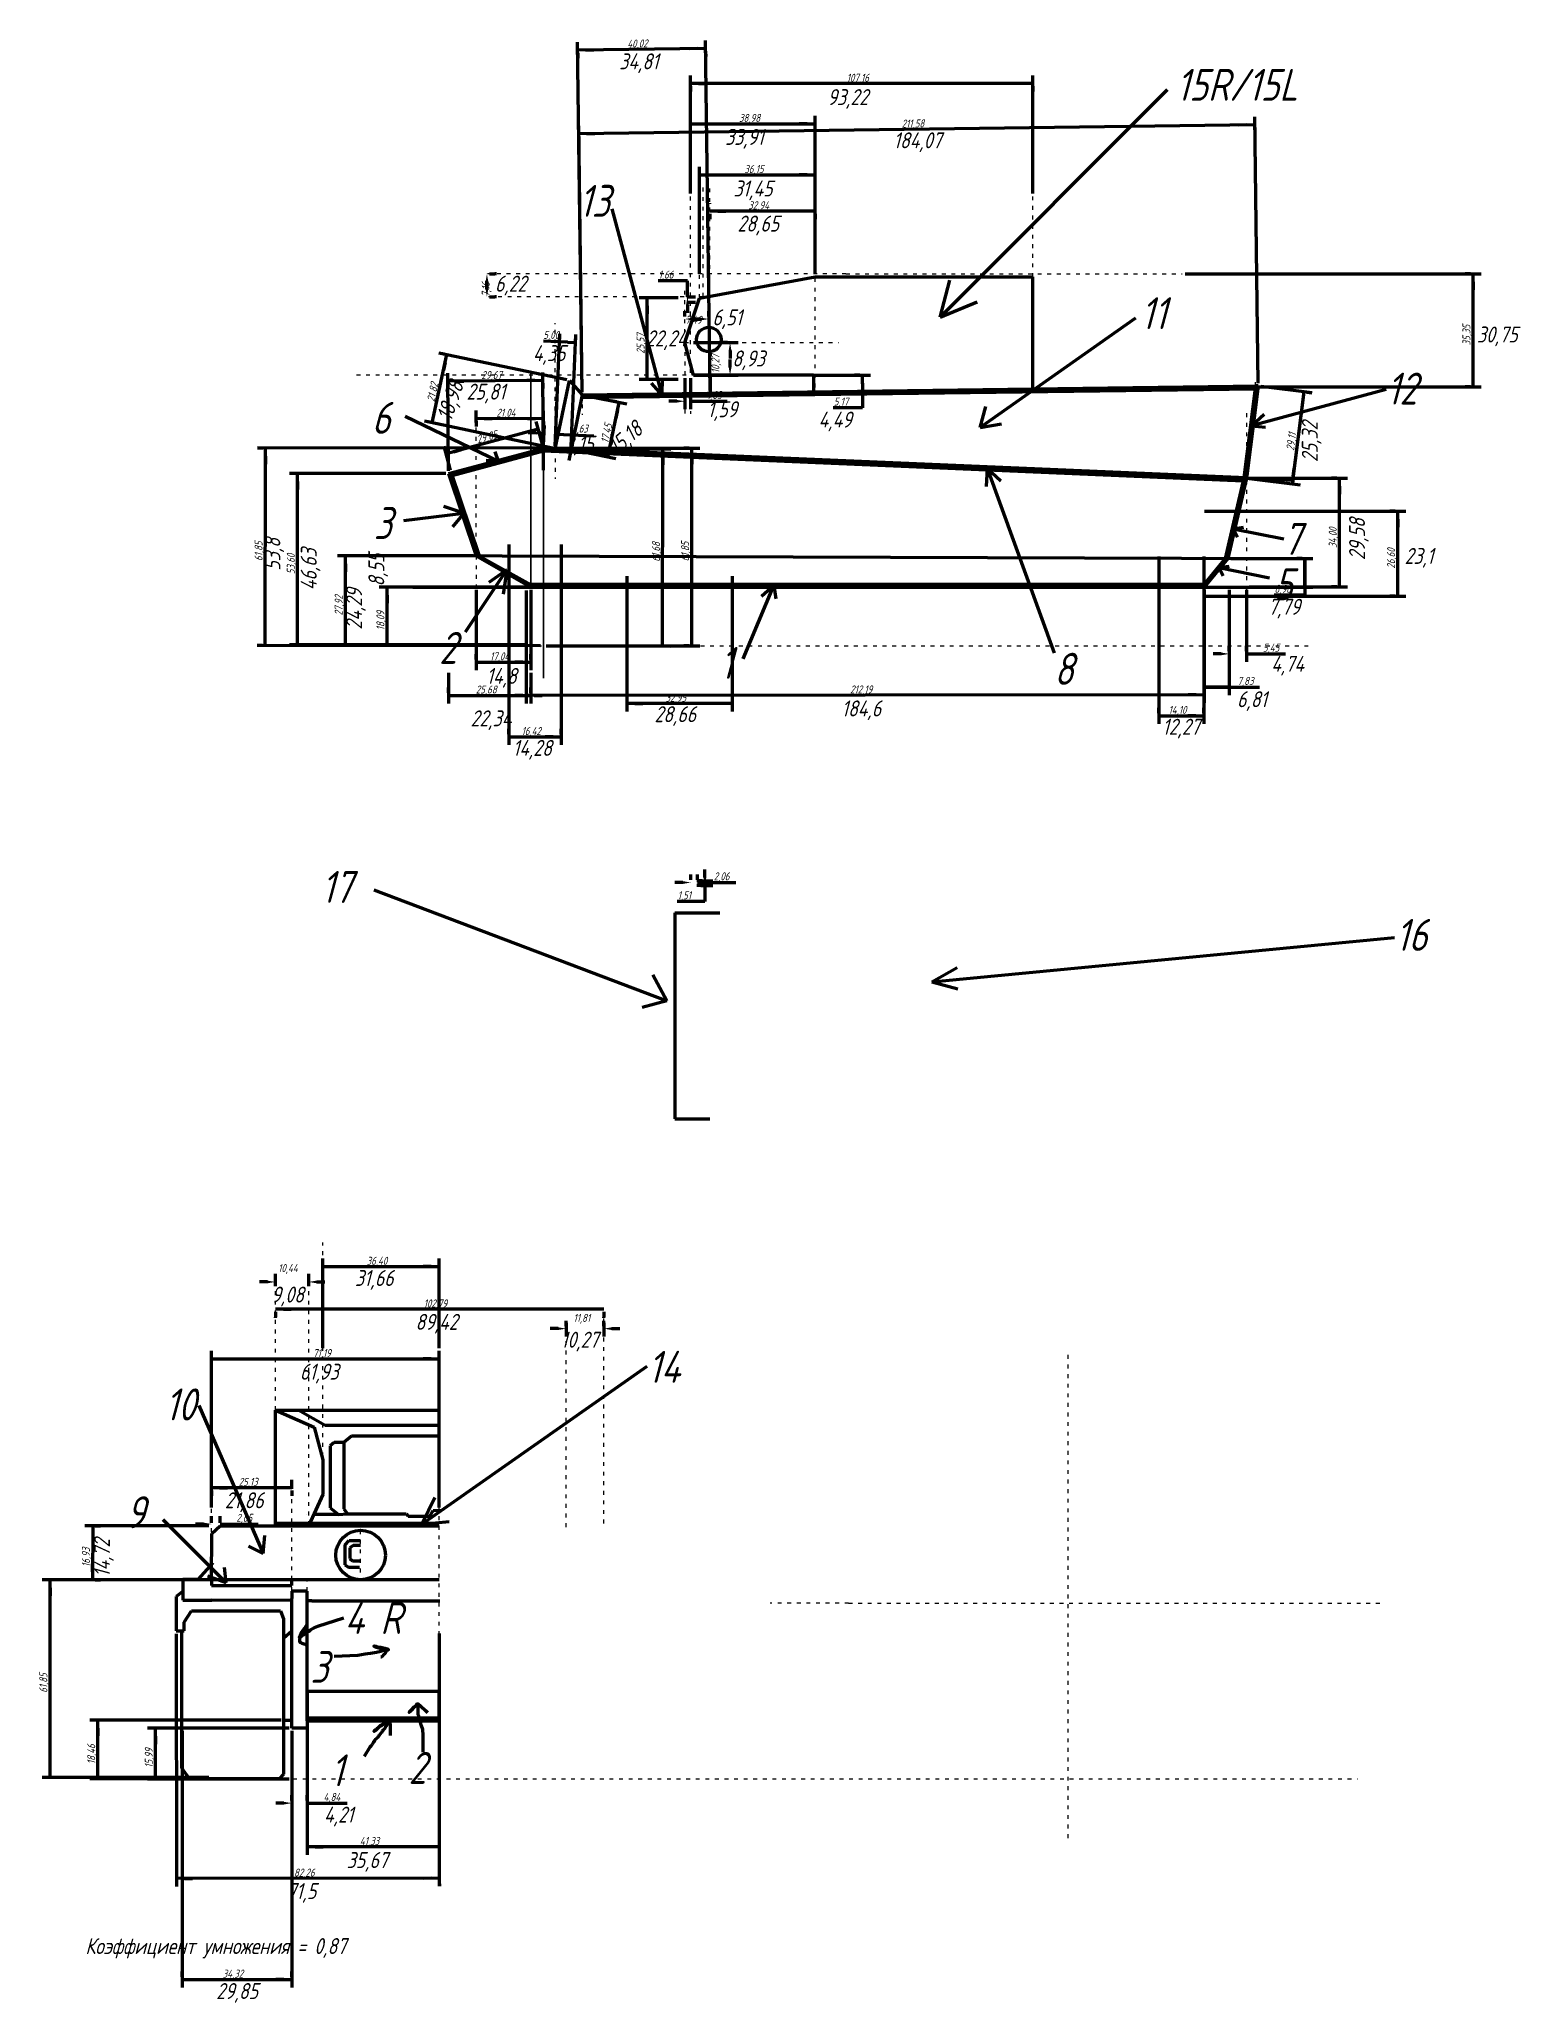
# Model space of a CAD drawing. Extents: x -26 to 437, y -62 to 553.
import ezdxf

# ---------------------------------------------------------------- set-up
doc = ezdxf.new("R2010")
doc.units = 0
doc.linetypes.add('ISO dash long gaps', pattern=[3, 1.2, -1.8])
doc.layers.get('0').update_dxf_attribs({"color": 1, "linetype": 'CONTINUOUS', "lineweight": 50})
doc.layers.get('DEFPOINTS').update_dxf_attribs({"linetype": 'CONTINUOUS'})
for name, color, linetype, lineweight in [('Пунктир', 7, 'ISO dash long gaps', 20), ('Слой1', 92, 'CONTINUOUS', 50), ('Слой2', 212, 'CONTINUOUS', 80)]:
    doc.layers.add(name, color=color, linetype=linetype, lineweight=lineweight)
doc.styles.add('GOST', font='Gost.shx', dxfattribs={"oblique": 15})
doc.dimstyles.new('GOST', dxfattribs={"dimtxt": 2.5, "dimasz": 2.5, "dimexe": 2.5, "dimexo": 0.868, "dimgap": 0.1, "dimtad": 1, "dimzin": 0, "dimdsep": 46, "dimtxsty": 'GOST', "dimcen": 0.09, "dimadec": 0, "dimazin": 0, "dimtfac": 1, "dimtdec": 4, "dimtofl": 0, "dimtmove": 0, "dimatfit": 3, "dimfxl": 1, "dimtolj": 1, "dimtzin": 0, "dimlwd": -1, "dimlwe": -1, "dimarcsym": 0})

msp = doc.modelspace()

# ---------------------------------------------------------------- texts
at = {"layer": 'Слой1', "color": 1, "lineweight": 100, "style": 'GOST', "oblique": 15}
for s, p in [('34,81', (155.285, 543.384)), ('93,22', (220.475, 532.204)), ('33,91', (188.448, 519.727)), ('184,07', (241.131, 518.672)), ('31,45', (191.074, 503.592)), ('28,65', (192.296, 492.603)), ('6,22', (116.424, 473.797)), ('6,51', (184.46, 463.253)), ('22,24', (163.712, 456.68)), ('30,75', (423.748, 457.884)), ('4,35', (128.277, 452.05)), ('8,93', (190.67, 450.384)), ('25,81', (107.509, 439.997)), ('1,59', (182.899, 434.492)), ('4,49', (217.666, 431.255)), ('3,15', (138.174, 423.698)), ('23,1', (401.104, 388.562)), ('7,79', (358.403, 372.652)), ('4,74', (359.343, 354.789)), ('14,8', (113.751, 351.016)), ('184,6', (224.88, 340.835)), ('6,81', (348.642, 343.718)), ('22,34', (108.795, 337.727)), ('28,66', (166.316, 339.037)), ('12,27', (325.27, 335.107)), ('14,28', (121.98, 328.477)), ('31,66', (72.583, 162.539)), ('9,08', (46.446, 157.353)), ('89,42', (91.534, 148.82)), ('10,27', (137.062, 143.227)), ('61,93', (55.363, 133.209)), ('21,86', (31.865, 92.963)), ('4,21', (62.901, -5.432)), ('35,67', (70, -19.655)), ('71,5', (51.343, -29.355)), ('Коэффициент умножения = 0,87', (-11.766, -46.58)), ('29,85', (29.181, -60.649))]:
    msp.add_text(s, height=5, dxfattribs=at).set_placement(p)
at = {"layer": 'Слой1', "style": 'GOST', "oblique": 15}
for s, p in [('15R/15L', (329.623, 533.546)), ('13', (142.657, 497.204)), ('11', (318.506, 462.057)), ('12', (395.444, 438.44)), ('6', (77.84, 429.306)), ('3', (78.46, 396.354)), ('7', (363.006, 391.414)), ('5', (360.205, 377.198)), ('2', (98.937, 357.282)), ('1', (186.877, 352.609)), ('8', (291.397, 350.726)), ('17', (62.054, 282.449)), ('16', (398.292, 267.451)), ('14', (164.237, 132.236)), ('10', (13.146, 120.473)), ('9', (0.926, 86.714)), ('4 R', (69.323, 53.614)), ('3', (58.59, 38.301)), ('1', (64.9, 5.932)), ('2', (89.358, 6.675))]:
    msp.add_text(s, height=10, dxfattribs=at).set_placement(p)
at = {"layer": 'Слой1', "color": 1, "lineweight": 100, "style": 'GOST', "oblique": 15}
for s, rotation, p in [('18,98', 71.029594, (102.709, 432.946)), ('15,18', 41.474384, (154.564, 422.343)), ('25,32', 90, (373.931, 420.435)), ('29,58', 90, (388.717, 389.764)), ('53,8', 90, (49.265, 386.449)), ('46,63', 90, (60.631, 380.324)), ('8,55', 90, (81.789, 381.493)), ('24,29', 90, (74.835, 368)), ('14,72', 90, (-4.076, 71.422))]:
    msp.add_text(s, height=5, rotation=rotation, dxfattribs=at).set_placement(p)

# ---------------------------------------------------------------- blocks, each defined once
blk = doc.blocks.new('_CLOSEDFILLED')
at = {"color": 0, "lineweight": -2}
blk.add_line((-1, 0), (-2, 0), dxfattribs=at)
blk.add_solid([(-1, 0.17), (0, 0), (-1, 0.17), (-1, -0.17)], dxfattribs=at)
blk = doc.blocks.new('sgCLOSEDFILEDLINE')
at = {"color": 0}
blk.add_line((0, -0.33), (0, -1), dxfattribs=at)
blk = doc.blocks.new('*D8')
at = {"color": 0}
for p, q in [((51.96, 24.17), (7.68, 24.17)), ((10.18, 8.18), (10.18, 24.17)), ((10.18, 24.17), (10.18, 24.17)), ((51.96, 8.18), (7.68, 8.18))]:
    blk.add_line(p, q, dxfattribs=at)
at = {"layer": 'DEFPOINTS', "color": 0}
for p in [(52.83, 24.17), (52.83, 8.18)]:
    blk.add_point(p, dxfattribs=at)
at = {"color": 0, "xscale": 2.5, "yscale": 2.5, "zscale": 2.5}
for name, p, rotation in [('sgCLOSEDFILEDLINE', (10.18, 24.17), 270), ('_CLOSEDFILLED', (10.18, 24.17), 90), ('_CLOSEDFILLED', (10.18, 8.18), 270), ('sgCLOSEDFILEDLINE', (10.18, 8.18), 270)]:
    blk.add_blockref(name, p, dxfattribs=dict(at, rotation=rotation))
at = {"color": 0, "style": 'GOST', "oblique": 15}
blk.add_text('15,99', height=2.5, rotation=90, dxfattribs=at).set_placement((9.32, 11.72))
blk = doc.blocks.new('*D12')
at = {"color": 0}
for p, q in [((52.83, 23.3), (52.83, -1.84)), ((57.67, 23.3), (57.67, -1.84)), ((52.83, 0.66), (52.83, 0.66)), ((57.67, 0.66), (70.16, 0.66)), ((57.67, 0.66), (57.67, 0.66))]:
    blk.add_line(p, q, dxfattribs=at)
at = {"layer": 'DEFPOINTS', "color": 0}
for p in [(52.83, 24.17), (57.67, 24.17)]:
    blk.add_point(p, dxfattribs=at)
at = {"color": 0, "xscale": 2.5, "yscale": 2.5, "zscale": 2.5}
blk.add_blockref('_CLOSEDFILLED', (52.83, 0.66), dxfattribs=at)
at = {"color": 0, "xscale": 2.5, "yscale": 2.5, "zscale": 2.5, "rotation": 180}
for name, p in [('sgCLOSEDFILEDLINE', (52.83, 0.66)), ('sgCLOSEDFILEDLINE', (57.67, 0.66)), ('_CLOSEDFILLED', (57.67, 0.66))]:
    blk.add_blockref(name, p, dxfattribs=at)
at = {"color": 0, "style": 'GOST', "oblique": 15}
blk.add_text('4,84', height=2.5, dxfattribs=at).set_placement((62.77, 1.35))
blk = doc.blocks.new('*D18')
at = {"color": 0}
for p, q in [((126.72, 381.28), (80.17, 381.28)), ((82.67, 363.2), (82.67, 381.28)), ((82.67, 381.28), (82.67, 381.28)), ((126.72, 363.2), (80.17, 363.2))]:
    blk.add_line(p, q, dxfattribs=at)
at = {"layer": 'DEFPOINTS', "color": 0}
for p in [(127.59, 381.28), (127.59, 363.2)]:
    blk.add_point(p, dxfattribs=at)
at = {"color": 0, "xscale": 2.5, "yscale": 2.5, "zscale": 2.5}
for name, p, rotation in [('sgCLOSEDFILEDLINE', (82.67, 381.28), 270), ('_CLOSEDFILLED', (82.67, 381.28), 90), ('sgCLOSEDFILEDLINE', (82.67, 363.2), 270), ('_CLOSEDFILLED', (82.67, 363.2), 270)]:
    blk.add_blockref(name, p, dxfattribs=dict(at, rotation=rotation))
at = {"color": 0, "style": 'GOST', "oblique": 15}
blk.add_text('18,09', height=2.5, rotation=90, dxfattribs=at).set_placement((81.81, 367.79))
blk = doc.blocks.new('*D19')
at = {"color": 0}
for p, q in [((109.68, 391.12), (67.11, 391.12)), ((69.61, 363.2), (69.61, 391.12)), ((69.61, 391.12), (69.61, 391.12)), ((109.68, 363.2), (67.11, 363.2))]:
    blk.add_line(p, q, dxfattribs=at)
at = {"layer": 'DEFPOINTS', "color": 0}
for p in [(110.55, 391.12), (110.55, 363.2)]:
    blk.add_point(p, dxfattribs=at)
at = {"color": 0, "xscale": 2.5, "yscale": 2.5, "zscale": 2.5}
for name, p, rotation in [('sgCLOSEDFILEDLINE', (69.61, 391.12), 270), ('_CLOSEDFILLED', (69.61, 391.12), 90), ('sgCLOSEDFILEDLINE', (69.61, 363.2), 270), ('_CLOSEDFILLED', (69.61, 363.2), 270)]:
    blk.add_blockref(name, p, dxfattribs=dict(at, rotation=rotation))
at = {"color": 0, "style": 'GOST', "oblique": 15}
blk.add_text('27,92', height=2.5, rotation=90, dxfattribs=at).set_placement((68.75, 372.46))
blk = doc.blocks.new('*D20')
at = {"color": 0}
for p, q in [((101.05, 416.85), (52.13, 416.85)), ((54.63, 363.24), (54.63, 416.85)), ((54.63, 416.85), (54.63, 416.85)), ((101.05, 363.24), (52.13, 363.24))]:
    blk.add_line(p, q, dxfattribs=at)
at = {"layer": 'DEFPOINTS', "color": 0}
for p in [(101.91, 416.85), (101.91, 363.24)]:
    blk.add_point(p, dxfattribs=at)
at = {"color": 0, "xscale": 2.5, "yscale": 2.5, "zscale": 2.5}
for name, p, rotation in [('sgCLOSEDFILEDLINE', (54.63, 416.85), 270), ('_CLOSEDFILLED', (54.63, 416.85), 90), ('sgCLOSEDFILEDLINE', (54.63, 363.24), 270), ('_CLOSEDFILLED', (54.63, 363.24), 270)]:
    blk.add_blockref(name, p, dxfattribs=dict(at, rotation=rotation))
at = {"color": 0, "style": 'GOST', "oblique": 15}
blk.add_text('53,60', height=2.5, rotation=90, dxfattribs=at).set_placement((53.77, 385.35))
blk = doc.blocks.new('*D22')
at = {"color": 0}
for p, q in [((110.55, 380.41), (110.55, 355.31)), ((127.59, 380.41), (127.59, 355.31)), ((110.55, 357.81), (127.59, 357.81)), ((127.59, 357.81), (127.59, 357.81))]:
    blk.add_line(p, q, dxfattribs=at)
at = {"layer": 'DEFPOINTS', "color": 0}
for p in [(110.55, 381.28), (127.59, 381.28)]:
    blk.add_point(p, dxfattribs=at)
at = {"color": 0, "xscale": 2.5, "yscale": 2.5, "zscale": 2.5, "rotation": 180}
for name, p in [('sgCLOSEDFILEDLINE', (110.55, 357.81)), ('_CLOSEDFILLED', (110.55, 357.81)), ('sgCLOSEDFILEDLINE', (127.59, 357.81))]:
    blk.add_blockref(name, p, dxfattribs=at)
at = {"color": 0, "xscale": 2.5, "yscale": 2.5, "zscale": 2.5}
blk.add_blockref('_CLOSEDFILLED', (127.59, 357.81), dxfattribs=at)
at = {"color": 0, "style": 'GOST', "oblique": 15}
blk.add_text('17,04', height=2.5, dxfattribs=at).set_placement((114.86, 358.4))
blk = doc.blocks.new('*D28')
at = {"color": 0}
for p, q in [((130.72, 424.8), (42.05, 424.86)), ((44.51, 363), (44.55, 424.85)), ((44.55, 424.85), (44.55, 424.85)), ((130.68, 362.94), (42.01, 363))]:
    blk.add_line(p, q, dxfattribs=at)
at = {"layer": 'DEFPOINTS', "color": 0}
for p in [(131.59, 424.8), (131.54, 362.94)]:
    blk.add_point(p, dxfattribs=at)
at = {"color": 0, "xscale": 2.5, "yscale": 2.5, "zscale": 2.5}
for name, p, rotation in [('sgCLOSEDFILEDLINE', (44.55, 424.85), 269.961884080022), ('_CLOSEDFILLED', (44.55, 424.85), 89.9618840800221), ('sgCLOSEDFILEDLINE', (44.51, 363), 269.961884080022), ('_CLOSEDFILLED', (44.51, 363), 269.961884080022)]:
    blk.add_blockref(name, p, dxfattribs=dict(at, rotation=rotation))
at = {"color": 0, "style": 'GOST', "oblique": 15}
blk.add_text('61,85', height=2.5, rotation=89.96188, dxfattribs=at).set_placement((43.67, 389.48))
blk = doc.blocks.new('*D31')
at = {"color": 0}
for p, q in [((136.08, 424.62), (171.48, 424.54)), ((168.84, 362.87), (168.98, 424.55)), ((168.98, 424.55), (168.98, 424.55)), ((135.94, 362.94), (171.34, 362.86))]:
    blk.add_line(p, q, dxfattribs=at)
at = {"layer": 'DEFPOINTS', "color": 0}
for p in [(135.21, 424.62), (135.08, 362.94)]:
    blk.add_point(p, dxfattribs=at)
at = {"color": 0, "xscale": 2.5, "yscale": 2.5, "zscale": 2.5}
for name, p, rotation in [('sgCLOSEDFILEDLINE', (168.98, 424.55), 269.870391537149), ('_CLOSEDFILLED', (168.98, 424.55), 89.8703915371485), ('sgCLOSEDFILEDLINE', (168.84, 362.87), 269.870391537149), ('_CLOSEDFILLED', (168.84, 362.87), 269.870391537149)]:
    blk.add_blockref(name, p, dxfattribs=dict(at, rotation=rotation))
at = {"color": 0, "style": 'GOST', "oblique": 15}
blk.add_text('61,68', height=2.5, rotation=89.87039, dxfattribs=at).set_placement((168.05, 389.26))
blk = doc.blocks.new('*D32')
at = {"color": 0}
for p, q in [((132.45, 424.8), (180.55, 424.76)), ((178, 362.91), (178.05, 424.77)), ((178.05, 424.77), (178.05, 424.77)), ((132.41, 362.94), (180.5, 362.91))]:
    blk.add_line(p, q, dxfattribs=at)
at = {"layer": 'DEFPOINTS', "color": 0}
for p in [(131.59, 424.8), (131.54, 362.94)]:
    blk.add_point(p, dxfattribs=at)
at = {"color": 0, "xscale": 2.5, "yscale": 2.5, "zscale": 2.5}
for name, p, rotation in [('sgCLOSEDFILEDLINE', (178.05, 424.77), 269.961884080076), ('_CLOSEDFILLED', (178.05, 424.77), 89.961884080076), ('sgCLOSEDFILEDLINE', (178, 362.91), 269.961884080076), ('_CLOSEDFILLED', (178, 362.91), 269.961884080076)]:
    blk.add_blockref(name, p, dxfattribs=dict(at, rotation=rotation))
at = {"color": 0, "style": 'GOST', "oblique": 15}
blk.add_text('61,85', height=2.5, rotation=89.96188, dxfattribs=at).set_placement((177.17, 389.39))
blk = doc.blocks.new('*D35')
at = {"color": 0}
for p, q in [((57.67, 25.57), (57.67, -15.54)), ((98.99, 25.57), (98.99, -15.54)), ((98.99, -13.04), (57.67, -13.04)), ((57.67, -13.04), (57.67, -13.04))]:
    blk.add_line(p, q, dxfattribs=at)
at = {"layer": 'DEFPOINTS', "color": 0}
for p in [(57.67, 26.44), (98.99, 26.44)]:
    blk.add_point(p, dxfattribs=at)
at = {"color": 0, "xscale": 2.5, "yscale": 2.5, "zscale": 2.5, "rotation": 180}
blk.add_blockref('_CLOSEDFILLED', (57.67, -13.04), dxfattribs=at)
at = {"color": 0, "xscale": 2.5, "yscale": 2.5, "zscale": 2.5}
for name, p in [('sgCLOSEDFILEDLINE', (57.67, -13.04)), ('_CLOSEDFILLED', (98.99, -13.04)), ('sgCLOSEDFILEDLINE', (98.99, -13.04))]:
    blk.add_blockref(name, p, dxfattribs=at)
at = {"color": 0, "style": 'GOST', "oblique": 15}
blk.add_text('41,33', height=2.5, dxfattribs=at).set_placement((74.12, -12.45))
blk = doc.blocks.new('*D36')
at = {"color": 0}
for p, q in [((16.65, 53.68), (16.74, -25.47)), ((98.91, 53.78), (99, -25.37)), ((99, -22.87), (16.74, -22.97)), ((16.74, -22.97), (16.74, -22.97))]:
    blk.add_line(p, q, dxfattribs=at)
at = {"layer": 'DEFPOINTS', "color": 0}
for p in [(16.65, 54.55), (98.91, 54.65)]:
    blk.add_point(p, dxfattribs=at)
at = {"color": 0, "xscale": 2.5, "yscale": 2.5, "zscale": 2.5}
for name, p, rotation in [('_CLOSEDFILLED', (16.74, -22.97), 180.065323137001), ('sgCLOSEDFILEDLINE', (16.74, -22.97), 0.065323137001343), ('_CLOSEDFILLED', (99, -22.87), 0.065323137001343), ('sgCLOSEDFILEDLINE', (99, -22.87), 0.065323137001343)]:
    blk.add_blockref(name, p, dxfattribs=dict(at, rotation=rotation))
at = {"color": 0, "style": 'GOST', "oblique": 15}
blk.add_text('82,26', height=2.5, rotation=0.06532, dxfattribs=at).set_placement((53.53, -22.34))
blk = doc.blocks.new('*D37')
at = {"color": 0}
for p, q in [((126.16, 380.24), (126.19, 344.87)), ((338.35, 380.47), (338.38, 345.05)), ((338.38, 347.55), (126.19, 347.37)), ((126.19, 347.37), (126.19, 347.37))]:
    blk.add_line(p, q, dxfattribs=at)
at = {"layer": 'DEFPOINTS', "color": 0}
for p in [(126.16, 381.1), (338.35, 381.34)]:
    blk.add_point(p, dxfattribs=at)
at = {"color": 0, "xscale": 2.5, "yscale": 2.5, "zscale": 2.5}
for name, p, rotation in [('_CLOSEDFILLED', (126.19, 347.37), 180.04863124546), ('sgCLOSEDFILEDLINE', (126.19, 347.37), 0.0486312454598981), ('_CLOSEDFILLED', (338.38, 347.55), 0.0486312454598981), ('sgCLOSEDFILEDLINE', (338.38, 347.55), 0.0486312454598981)]:
    blk.add_blockref(name, p, dxfattribs=dict(at, rotation=rotation))
at = {"color": 0, "style": 'GOST', "oblique": 15}
blk.add_text('212,19', height=2.5, rotation=0.04863, dxfattribs=at).set_placement((227.57, 348.04))
blk = doc.blocks.new('*D39')
at = {"color": 0}
for p, q in [((49.46, 26.68), (-10.33, 26.68)), ((-7.83, 8.22), (-7.83, 26.68)), ((-7.83, 26.68), (-7.83, 26.68)), ((49.46, 8.22), (-10.33, 8.22))]:
    blk.add_line(p, q, dxfattribs=at)
at = {"layer": 'DEFPOINTS', "color": 0}
for p in [(50.33, 26.68), (50.33, 8.22)]:
    blk.add_point(p, dxfattribs=at)
at = {"color": 0, "xscale": 2.5, "yscale": 2.5, "zscale": 2.5}
for name, p, rotation in [('sgCLOSEDFILEDLINE', (-7.83, 26.68), 270), ('_CLOSEDFILLED', (-7.83, 26.68), 90), ('_CLOSEDFILLED', (-7.83, 8.22), 270), ('sgCLOSEDFILEDLINE', (-7.83, 8.22), 270)]:
    blk.add_blockref(name, p, dxfattribs=dict(at, rotation=rotation))
at = {"color": 0, "style": 'GOST', "oblique": 15}
blk.add_text('18,46', height=2.5, rotation=90, dxfattribs=at).set_placement((-8.69, 12.88))
blk = doc.blocks.new('*D40')
at = {"color": 0}
for p, q in [((338.35, 380.47), (338.35, 347.5)), ((346.18, 380.47), (346.18, 347.5)), ((346.18, 350), (338.35, 350)), ((338.35, 350), (346.18, 350)), ((346.18, 350), (355.67, 350))]:
    blk.add_line(p, q, dxfattribs=at)
at = {"layer": 'DEFPOINTS', "color": 0}
for p in [(338.35, 381.34), (346.18, 381.34)]:
    blk.add_point(p, dxfattribs=at)
at = {"color": 0, "xscale": 2.5, "yscale": 2.5, "zscale": 2.5, "rotation": 180}
blk.add_blockref('_CLOSEDFILLED', (338.35, 350), dxfattribs=at)
at = {"color": 0, "xscale": 2.5, "yscale": 2.5, "zscale": 2.5}
for name, p in [('_CLOSEDFILLED', (346.18, 350)), ('sgCLOSEDFILEDLINE', (338.35, 350)), ('sgCLOSEDFILEDLINE', (346.18, 350))]:
    blk.add_blockref(name, p, dxfattribs=at)
at = {"color": 0, "style": 'GOST', "oblique": 15}
blk.add_text('7,83', height=2.5, dxfattribs=at).set_placement((348.78, 350.69))
blk = doc.blocks.new('*D41')
at = {"color": 0}
for p, q in [((346.67, 390.3), (372.39, 390.3)), ((369.89, 381.34), (369.89, 390.3)), ((369.89, 390.3), (369.89, 381.34)), ((346.67, 381.34), (372.39, 381.34)), ((369.89, 381.34), (369.89, 378.84)), ((369.89, 378.84), (360.23, 378.84))]:
    blk.add_line(p, q, dxfattribs=at)
at = {"layer": 'DEFPOINTS', "color": 0}
for p in [(345.8, 390.3), (345.8, 381.34)]:
    blk.add_point(p, dxfattribs=at)
at = {"color": 0, "xscale": 2.5, "yscale": 2.5, "zscale": 2.5}
for name, p, rotation in [('sgCLOSEDFILEDLINE', (369.89, 390.3), 270), ('_CLOSEDFILLED', (369.89, 390.3), 90), ('sgCLOSEDFILEDLINE', (369.89, 381.34), 270), ('_CLOSEDFILLED', (369.89, 381.34), 270)]:
    blk.add_blockref(name, p, dxfattribs=dict(at, rotation=rotation))
at = {"color": 0, "style": 'GOST', "oblique": 15}
blk.add_text('8,96', height=2.5, dxfattribs=at).set_placement((360.36, 379.53))
blk = doc.blocks.new('*D43')
at = {"color": 0}
for p, q in [((101.91, 354.44), (101.91, 344.92)), ((127.59, 354.44), (127.59, 344.92)), ((101.91, 347.42), (127.59, 347.42)), ((127.59, 347.42), (127.59, 347.42))]:
    blk.add_line(p, q, dxfattribs=at)
at = {"layer": 'DEFPOINTS', "color": 0}
for p in [(101.91, 355.31), (127.59, 355.31)]:
    blk.add_point(p, dxfattribs=at)
at = {"color": 0, "xscale": 2.5, "yscale": 2.5, "zscale": 2.5, "rotation": 180}
for name, p in [('sgCLOSEDFILEDLINE', (101.91, 347.42)), ('_CLOSEDFILLED', (101.91, 347.42)), ('sgCLOSEDFILEDLINE', (127.59, 347.42))]:
    blk.add_blockref(name, p, dxfattribs=at)
at = {"color": 0, "xscale": 2.5, "yscale": 2.5, "zscale": 2.5}
blk.add_blockref('_CLOSEDFILLED', (127.59, 347.42), dxfattribs=at)
at = {"color": 0, "style": 'GOST', "oblique": 15}
blk.add_text('25,68', height=2.5, dxfattribs=at).set_placement((110.42, 348.01))
blk = doc.blocks.new('*D46')
at = {"color": 0}
for p, q in [((101.91, 417.71), (101.68, 448.26)), ((131.37, 445.99), (101.69, 445.76)), ((101.69, 445.76), (101.69, 445.76)), ((131.58, 417.94), (131.35, 448.49))]:
    blk.add_line(p, q, dxfattribs=at)
at = {"layer": 'DEFPOINTS', "color": 0}
for p in [(101.91, 416.85), (131.59, 417.07)]:
    blk.add_point(p, dxfattribs=at)
at = {"color": 0, "xscale": 2.5, "yscale": 2.5, "zscale": 2.5}
for name, p, rotation in [('_CLOSEDFILLED', (101.69, 445.76), 180.434788332111), ('sgCLOSEDFILEDLINE', (101.69, 445.76), 0.434788332110676), ('_CLOSEDFILLED', (131.37, 445.99), 0.434788332110676), ('sgCLOSEDFILEDLINE', (131.37, 445.99), 0.434788332110676)]:
    blk.add_blockref(name, p, dxfattribs=dict(at, rotation=rotation))
at = {"color": 0, "style": 'GOST', "oblique": 15}
blk.add_text('29,67', height=2.5, rotation=0.43479, dxfattribs=at).set_placement((112.18, 446.43))
blk = doc.blocks.new('*D48')
at = {"color": 0}
for p, q in [((131.63, 425.66), (131.92, 431.9)), ((135.26, 425.49), (135.55, 431.73)), ((131.8, 429.4), (131.8, 429.4)), ((135.43, 429.23), (147.4, 428.66)), ((135.43, 429.23), (135.43, 429.23))]:
    blk.add_line(p, q, dxfattribs=at)
at = {"layer": 'DEFPOINTS', "color": 0}
for p in [(131.59, 424.8), (135.21, 424.62)]:
    blk.add_point(p, dxfattribs=at)
at = {"color": 0, "xscale": 2.5, "yscale": 2.5, "zscale": 2.5}
for name, p, rotation in [('sgCLOSEDFILEDLINE', (131.8, 429.4), 177.282856100743), ('sgCLOSEDFILEDLINE', (135.43, 429.23), 177.282856100743), ('_CLOSEDFILLED', (131.8, 429.4), -2.71714389925658), ('_CLOSEDFILLED', (135.43, 429.23), 177.282856100743)]:
    blk.add_blockref(name, p, dxfattribs=dict(at, rotation=rotation))
at = {"color": 0, "style": 'GOST', "oblique": 15}
blk.add_text('3,63', height=2.5, dxfattribs=at).set_placement((140.53, 429.69))
blk = doc.blocks.new('*D50')
at = {"color": 0}
for p, q in [((26.84, 70.56), (-25.34, 70.56)), ((-22.84, 8.71), (-22.84, 70.56)), ((-22.84, 70.56), (-22.84, 70.56)), ((26.84, 8.71), (-25.34, 8.71))]:
    blk.add_line(p, q, dxfattribs=at)
at = {"layer": 'DEFPOINTS', "color": 0}
for p in [(27.71, 70.56), (27.71, 8.71)]:
    blk.add_point(p, dxfattribs=at)
at = {"color": 0, "xscale": 2.5, "yscale": 2.5, "zscale": 2.5}
for name, p, rotation in [('sgCLOSEDFILEDLINE', (-22.84, 70.56), 270), ('_CLOSEDFILLED', (-22.84, 70.56), 90), ('_CLOSEDFILLED', (-22.84, 8.71), 270), ('sgCLOSEDFILEDLINE', (-22.84, 8.71), 270)]:
    blk.add_blockref(name, p, dxfattribs=dict(at, rotation=rotation))
at = {"color": 0, "style": 'GOST', "oblique": 15}
blk.add_text('61,85', height=2.5, rotation=90, dxfattribs=at).set_placement((-23.69, 35.19))
blk = doc.blocks.new('*D58')
at = {"color": 0}
for p, q in [((352.5, 415.42), (383.22, 415.42)), ((380.72, 381.42), (380.72, 415.42)), ((380.72, 415.42), (380.72, 415.42)), ((352.5, 381.42), (383.22, 381.42))]:
    blk.add_line(p, q, dxfattribs=at)
at = {"layer": 'DEFPOINTS', "color": 0}
for p in [(351.63, 415.42), (351.63, 381.42)]:
    blk.add_point(p, dxfattribs=at)
at = {"color": 0, "xscale": 2.5, "yscale": 2.5, "zscale": 2.5}
for name, p, rotation in [('sgCLOSEDFILEDLINE', (380.72, 415.42), 270), ('_CLOSEDFILLED', (380.72, 415.42), 90), ('sgCLOSEDFILEDLINE', (380.72, 381.42), 270), ('_CLOSEDFILLED', (380.72, 381.42), 270)]:
    blk.add_blockref(name, p, dxfattribs=dict(at, rotation=rotation))
at = {"color": 0, "style": 'GOST', "oblique": 15}
blk.add_text('34,00', height=2.5, rotation=90, dxfattribs=at).set_placement((379.86, 393.6))
blk = doc.blocks.new('*D62')
at = {"color": 0}
for p, q in [((129.98, 430.77), (101.15, 423.05)), ((131.36, 425.63), (129.34, 433.19)), ((102.53, 417.91), (100.51, 425.46)), ((101.15, 423.05), (101.15, 423.05))]:
    blk.add_line(p, q, dxfattribs=at)
at = {"layer": 'DEFPOINTS', "color": 0}
for p in [(131.59, 424.8), (102.75, 417.07)]:
    blk.add_point(p, dxfattribs=at)
at = {"color": 0, "xscale": 2.5, "yscale": 2.5, "zscale": 2.5}
for name, p, rotation in [('_CLOSEDFILLED', (129.98, 430.77), 15.0000000000003), ('_CLOSEDFILLED', (101.15, 423.05), 195), ('sgCLOSEDFILEDLINE', (129.98, 430.77), 15.0000000000003), ('sgCLOSEDFILEDLINE', (101.15, 423.05), 15.0000000000003)]:
    blk.add_blockref(name, p, dxfattribs=dict(at, rotation=rotation))
at = {"color": 0, "style": 'GOST', "oblique": 15}
blk.add_text('29,85', height=2.5, rotation=15, dxfattribs=at).set_placement((111.11, 426.33))
blk = doc.blocks.new('*D63')
at = {"color": 0}
for p, q in [((346.18, 380.47), (346.18, 357.91)), ((351.63, 380.47), (351.63, 357.91)), ((346.18, 360.41), (346.18, 360.41)), ((351.63, 360.41), (363.87, 360.41)), ((351.63, 360.41), (351.63, 360.41))]:
    blk.add_line(p, q, dxfattribs=at)
at = {"layer": 'DEFPOINTS', "color": 0}
for p in [(346.18, 381.34), (351.63, 381.34)]:
    blk.add_point(p, dxfattribs=at)
at = {"color": 0, "xscale": 2.5, "yscale": 2.5, "zscale": 2.5, "rotation": 180}
for name, p in [('sgCLOSEDFILEDLINE', (346.18, 360.41)), ('sgCLOSEDFILEDLINE', (351.63, 360.41)), ('_CLOSEDFILLED', (351.63, 360.41))]:
    blk.add_blockref(name, p, dxfattribs=at)
at = {"color": 0, "xscale": 2.5, "yscale": 2.5, "zscale": 2.5}
blk.add_blockref('_CLOSEDFILLED', (346.18, 360.41), dxfattribs=at)
at = {"color": 0, "style": 'GOST', "oblique": 15}
blk.add_text('5,45', height=2.5, dxfattribs=at).set_placement((356.73, 361.1))
blk = doc.blocks.new('*D66')
at = {"color": 0}
for p, q in [((110.55, 432.87), (110.57, 436.6)), ((131.59, 432.77), (131.61, 436.51)), ((131.6, 434.01), (110.56, 434.1)), ((110.56, 434.1), (110.56, 434.1))]:
    blk.add_line(p, q, dxfattribs=at)
at = {"layer": 'DEFPOINTS', "color": 0}
for p in [(110.55, 432), (131.59, 431.9)]:
    blk.add_point(p, dxfattribs=at)
at = {"color": 0, "xscale": 2.5, "yscale": 2.5, "zscale": 2.5}
for name, p, rotation in [('sgCLOSEDFILEDLINE', (110.56, 434.1), 359.740146262376), ('_CLOSEDFILLED', (110.56, 434.1), 179.740146262376), ('_CLOSEDFILLED', (131.6, 434.01), 359.740146262376), ('sgCLOSEDFILEDLINE', (131.6, 434.01), 359.740146262376)]:
    blk.add_blockref(name, p, dxfattribs=dict(at, rotation=rotation))
at = {"color": 0, "style": 'GOST', "oblique": 15}
blk.add_text('21,04', height=2.5, rotation=359.74014, dxfattribs=at).set_placement((116.87, 434.66))
blk = doc.blocks.new('*D67')
at = {"color": 0}
for p, q in [((27.71, 99.06), (27.71, 101.9)), ((52.83, 99.4), (27.71, 99.4)), ((27.71, 99.4), (27.71, 99.4)), ((52.83, 99.06), (52.83, 101.9))]:
    blk.add_line(p, q, dxfattribs=at)
at = {"layer": 'DEFPOINTS', "color": 0}
for p in [(27.71, 98.19), (52.83, 98.19)]:
    blk.add_point(p, dxfattribs=at)
at = {"color": 0, "xscale": 2.5, "yscale": 2.5, "zscale": 2.5, "rotation": 180}
blk.add_blockref('_CLOSEDFILLED', (27.71, 99.4), dxfattribs=at)
at = {"color": 0, "xscale": 2.5, "yscale": 2.5, "zscale": 2.5}
for name, p in [('sgCLOSEDFILEDLINE', (27.71, 99.4)), ('_CLOSEDFILLED', (52.83, 99.4)), ('sgCLOSEDFILEDLINE', (52.83, 99.4))]:
    blk.add_blockref(name, p, dxfattribs=at)
at = {"color": 0, "style": 'GOST', "oblique": 15}
blk.add_text('25,13', height=2.5, dxfattribs=at).set_placement((36.19, 99.99))
blk = doc.blocks.new('*D69')
at = {"color": 0}
for p, q in [((26.84, 87.49), (-11.99, 87.5)), ((-9.49, 87.5), (-9.5, 70.57)), ((26.84, 70.56), (-12, 70.57)), ((-9.5, 70.57), (-9.5, 70.57))]:
    blk.add_line(p, q, dxfattribs=at)
at = {"layer": 'DEFPOINTS', "color": 0}
for p in [(27.71, 87.49), (27.71, 70.56)]:
    blk.add_point(p, dxfattribs=at)
at = {"color": 0, "xscale": 2.5, "yscale": 2.5, "zscale": 2.5}
for name, p, rotation in [('_CLOSEDFILLED', (-9.49, 87.5), 89.9867587073577), ('sgCLOSEDFILEDLINE', (-9.49, 87.5), 89.9867587073577), ('_CLOSEDFILLED', (-9.5, 70.57), 269.986758707358), ('sgCLOSEDFILEDLINE', (-9.5, 70.57), 89.9867587073577)]:
    blk.add_blockref(name, p, dxfattribs=dict(at, rotation=rotation))
at = {"color": 0, "style": 'GOST', "oblique": 15}
blk.add_text('16,93', height=2.5, rotation=89.98676, dxfattribs=at).set_placement((-10.35, 74.59))
blk = doc.blocks.new('*D72')
at = {"color": 0}
for p, q in [((138.42, 458.03), (131.64, 458.32)), ((135.25, 425.49), (136.75, 460.6)), ((136.64, 458.11), (136.64, 458.11)), ((140.25, 425.28), (141.74, 460.39)), ((141.64, 457.89), (141.64, 457.89))]:
    blk.add_line(p, q, dxfattribs=at)
at = {"layer": 'DEFPOINTS', "color": 0}
for p in [(135.21, 424.62), (140.21, 424.41)]:
    blk.add_point(p, dxfattribs=at)
at = {"color": 0, "xscale": 2.5, "yscale": 2.5, "zscale": 2.5}
for name, p, rotation in [('_CLOSEDFILLED', (141.64, 457.89), -2.43614903572864), ('_CLOSEDFILLED', (136.64, 458.11), 177.563850964271), ('sgCLOSEDFILEDLINE', (136.64, 458.11), 177.563850964271), ('sgCLOSEDFILEDLINE', (141.64, 457.89), 177.563850964271)]:
    blk.add_blockref(name, p, dxfattribs=dict(at, rotation=rotation))
at = {"color": 0, "style": 'GOST', "oblique": 15}
blk.add_text('5,00', height=2.5, dxfattribs=at).set_placement((131.54, 459.02))
blk = doc.blocks.new('*D73')
at = {"color": 0}
for p, q in [((144.58, 441.33), (157.7, 438.64)), ((151.74, 422.04), (155.25, 439.14)), ((155.25, 439.14), (155.25, 439.14)), ((141.06, 424.24), (154.19, 421.54))]:
    blk.add_line(p, q, dxfattribs=at)
at = {"layer": 'DEFPOINTS', "color": 0}
for p in [(143.73, 441.51), (140.21, 424.41)]:
    blk.add_point(p, dxfattribs=at)
at = {"color": 0, "xscale": 2.5, "yscale": 2.5, "zscale": 2.5}
for name, p, rotation in [('sgCLOSEDFILEDLINE', (155.25, 439.14), 258.384382932377), ('_CLOSEDFILLED', (155.25, 439.14), 78.3843829323769), ('_CLOSEDFILLED', (151.74, 422.04), 258.384382932377), ('sgCLOSEDFILEDLINE', (151.74, 422.04), 258.384382932377)]:
    blk.add_blockref(name, p, dxfattribs=dict(at, rotation=rotation))
at = {"color": 0, "style": 'GOST', "oblique": 15}
blk.add_text('17,45', height=2.5, rotation=78.38438, dxfattribs=at).set_placement((151.93, 426.23))
blk = doc.blocks.new('*D80')
at = {"color": 0}
for p, q in [((96.81, 432.73), (101.32, 454.08)), ((138.87, 446.15), (98.87, 454.59)), ((101.32, 454.08), (101.32, 454.08)), ((134.37, 424.8), (94.37, 433.24))]:
    blk.add_line(p, q, dxfattribs=at)
at = {"layer": 'DEFPOINTS', "color": 0}
for p in [(139.72, 445.97), (135.21, 424.62)]:
    blk.add_point(p, dxfattribs=at)
at = {"color": 0, "xscale": 2.5, "yscale": 2.5, "zscale": 2.5}
for name, p, rotation in [('sgCLOSEDFILEDLINE', (101.32, 454.08), 258.084901200913), ('_CLOSEDFILLED', (101.32, 454.08), 78.0849012009131), ('_CLOSEDFILLED', (96.81, 432.73), 258.084901200913), ('sgCLOSEDFILEDLINE', (96.81, 432.73), 258.084901200913)]:
    blk.add_blockref(name, p, dxfattribs=dict(at, rotation=rotation))
at = {"color": 0, "style": 'GOST', "oblique": 15}
blk.add_text('21,82', height=2.5, rotation=78.0849, dxfattribs=at).set_placement((97.51, 439.17))
blk = doc.blocks.new('*D82')
at = {"color": 0}
for p, q in [((27.72, 93.22), (27.72, 142.21)), ((98.91, 93.22), (98.91, 142.21)), ((27.72, 139.71), (98.91, 139.71)), ((98.91, 139.71), (98.91, 139.71))]:
    blk.add_line(p, q, dxfattribs=at)
at = {"layer": 'DEFPOINTS', "color": 0}
for p in [(27.72, 92.35), (98.91, 92.35)]:
    blk.add_point(p, dxfattribs=at)
at = {"color": 0, "xscale": 2.5, "yscale": 2.5, "zscale": 2.5, "rotation": 180}
for name, p in [('sgCLOSEDFILEDLINE', (27.72, 139.71)), ('sgCLOSEDFILEDLINE', (98.91, 139.71)), ('_CLOSEDFILLED', (27.72, 139.71))]:
    blk.add_blockref(name, p, dxfattribs=at)
at = {"color": 0, "xscale": 2.5, "yscale": 2.5, "zscale": 2.5}
blk.add_blockref('_CLOSEDFILLED', (98.91, 139.71), dxfattribs=at)
at = {"color": 0, "style": 'GOST', "oblique": 15}
blk.add_text('71,19', height=2.5, dxfattribs=at).set_placement((59.47, 140.3))
blk = doc.blocks.new('*D84')
at = {"color": 0}
for p, q in [((27.71, 88.36), (27.71, 90.54)), ((27.71, 88.04), (27.71, 88.04)), ((30.36, 88.36), (30.36, 90.54)), ((30.36, 88.04), (42.35, 88.04)), ((30.36, 88.04), (30.36, 88.04))]:
    blk.add_line(p, q, dxfattribs=at)
at = {"layer": 'DEFPOINTS', "color": 0}
for p in [(27.71, 87.49), (30.36, 87.49)]:
    blk.add_point(p, dxfattribs=at)
at = {"color": 0, "xscale": 2.5, "yscale": 2.5, "zscale": 2.5}
blk.add_blockref('_CLOSEDFILLED', (27.71, 88.04), dxfattribs=at)
at = {"color": 0, "xscale": 2.5, "yscale": 2.5, "zscale": 2.5, "rotation": 180}
for name, p in [('sgCLOSEDFILEDLINE', (27.71, 88.04)), ('sgCLOSEDFILEDLINE', (30.36, 88.04)), ('_CLOSEDFILLED', (30.36, 88.04))]:
    blk.add_blockref(name, p, dxfattribs=at)
at = {"color": 0, "style": 'GOST', "oblique": 15}
blk.add_text('2,65', height=2.5, dxfattribs=at).set_placement((35.46, 88.73))
blk = doc.blocks.new('*D87')
at = {"color": 0}
for p, q in [((356.15, 444.19), (372.04, 442.18)), ((369.56, 442.49), (365.9, 413.61)), ((352.49, 415.31), (368.38, 413.29)), ((365.9, 413.61), (365.9, 413.61))]:
    blk.add_line(p, q, dxfattribs=at)
at = {"layer": 'DEFPOINTS', "color": 0}
for p in [(355.29, 444.3), (351.63, 415.42)]:
    blk.add_point(p, dxfattribs=at)
at = {"color": 0, "xscale": 2.5, "yscale": 2.5, "zscale": 2.5}
for name, p, rotation in [('_CLOSEDFILLED', (369.56, 442.49), 82.7793283392138), ('sgCLOSEDFILEDLINE', (369.56, 442.49), 82.7793283392138), ('_CLOSEDFILLED', (365.9, 413.61), 262.779328339214), ('sgCLOSEDFILEDLINE', (365.9, 413.61), 82.7793283392138)]:
    blk.add_blockref(name, p, dxfattribs=dict(at, rotation=rotation))
at = {"color": 0, "style": 'GOST', "oblique": 15}
blk.add_text('29,11', height=2.5, rotation=82.77933, dxfattribs=at).set_placement((366.48, 423.96))
blk = doc.blocks.new('*D90')
at = {"color": 0}
for p, q in [((143.72, 442.38), (142.62, 525.71)), ((354.21, 526), (142.65, 523.21)), ((142.65, 523.21), (142.65, 523.21)), ((355.28, 445.17), (354.18, 528.5))]:
    blk.add_line(p, q, dxfattribs=at)
at = {"layer": 'DEFPOINTS', "color": 0}
for p in [(355.29, 444.3), (143.73, 441.51)]:
    blk.add_point(p, dxfattribs=at)
at = {"color": 0, "xscale": 2.5, "yscale": 2.5, "zscale": 2.5}
for name, p, rotation in [('_CLOSEDFILLED', (142.65, 523.21), 180.75613786466), ('_CLOSEDFILLED', (354.21, 526), 0.756137864659845), ('sgCLOSEDFILEDLINE', (354.21, 526), 0.756137864659845), ('sgCLOSEDFILEDLINE', (142.65, 523.21), 0.756137864659845)]:
    blk.add_blockref(name, p, dxfattribs=dict(at, rotation=rotation))
at = {"color": 0, "style": 'GOST', "oblique": 15}
blk.add_text('211,58', height=2.5, rotation=0.75614, dxfattribs=at).set_placement((243.71, 525.14))
blk = doc.blocks.new('*D105')
at = {"color": 0}
for p, q in [((177.64, 504.52), (177.64, 541.43)), ((284.79, 504.52), (284.79, 541.43)), ((284.79, 538.93), (177.64, 538.93)), ((177.64, 538.93), (177.64, 538.93))]:
    blk.add_line(p, q, dxfattribs=at)
at = {"layer": 'DEFPOINTS', "color": 0}
for p in [(177.64, 503.66), (284.79, 503.66)]:
    blk.add_point(p, dxfattribs=at)
at = {"color": 0, "xscale": 2.5, "yscale": 2.5, "zscale": 2.5, "rotation": 180}
blk.add_blockref('_CLOSEDFILLED', (177.64, 538.93), dxfattribs=at)
at = {"color": 0, "xscale": 2.5, "yscale": 2.5, "zscale": 2.5}
for name, p in [('sgCLOSEDFILEDLINE', (177.64, 538.93)), ('_CLOSEDFILLED', (284.79, 538.93)), ('sgCLOSEDFILEDLINE', (284.79, 538.93))]:
    blk.add_blockref(name, p, dxfattribs=at)
at = {"color": 0, "style": 'GOST', "oblique": 15}
blk.add_text('107,16', height=2.5, dxfattribs=at).set_placement((226.5, 539.52))
blk = doc.blocks.new('*D106')
at = {"color": 0}
for p, q in [((177.63, 509.64), (177.63, 528.85)), ((216.61, 509.64), (216.61, 528.85)), ((177.63, 526.35), (216.61, 526.35)), ((216.61, 526.35), (216.61, 526.35))]:
    blk.add_line(p, q, dxfattribs=at)
at = {"layer": 'DEFPOINTS', "color": 0}
for p in [(177.63, 508.78), (216.61, 508.78)]:
    blk.add_point(p, dxfattribs=at)
at = {"color": 0, "xscale": 2.5, "yscale": 2.5, "zscale": 2.5, "rotation": 180}
for name, p in [('sgCLOSEDFILEDLINE', (177.63, 526.35)), ('sgCLOSEDFILEDLINE', (216.61, 526.35)), ('_CLOSEDFILLED', (177.63, 526.35))]:
    blk.add_blockref(name, p, dxfattribs=at)
at = {"color": 0, "xscale": 2.5, "yscale": 2.5, "zscale": 2.5}
blk.add_blockref('_CLOSEDFILLED', (216.61, 526.35), dxfattribs=at)
at = {"color": 0, "style": 'GOST', "oblique": 15}
blk.add_text('38,98', height=2.5, dxfattribs=at).set_placement((192.78, 526.94))
blk = doc.blocks.new('*D107')
at = {"color": 0}
for p, q in [((216.15, 447.61), (233.95, 447.61)), ((231.45, 447.61), (231.45, 447.61)), ((216.15, 442.44), (233.95, 442.44)), ((231.45, 437.44), (222.3, 437.44)), ((231.45, 442.44), (231.45, 437.44)), ((231.45, 442.44), (231.45, 442.44))]:
    blk.add_line(p, q, dxfattribs=at)
at = {"layer": 'DEFPOINTS', "color": 0}
for p in [(215.29, 447.61), (215.29, 442.44)]:
    blk.add_point(p, dxfattribs=at)
at = {"color": 0, "xscale": 2.5, "yscale": 2.5, "zscale": 2.5}
for name, p, rotation in [('sgCLOSEDFILEDLINE', (231.45, 447.61), 270), ('_CLOSEDFILLED', (231.45, 447.61), 90), ('_CLOSEDFILLED', (231.45, 442.44), 270), ('sgCLOSEDFILEDLINE', (231.45, 442.44), 270)]:
    blk.add_blockref(name, p, dxfattribs=dict(at, rotation=rotation))
at = {"color": 0, "style": 'GOST', "oblique": 15}
blk.add_text('5,17', height=2.5, dxfattribs=at).set_placement((222.43, 438.14))
blk = doc.blocks.new('*D108')
at = {"color": 0}
for p, q in [((332.38, 479.35), (425.06, 479.35)), ((422.56, 444), (422.56, 479.35)), ((422.56, 479.35), (422.56, 479.35)), ((332.38, 444), (425.06, 444))]:
    blk.add_line(p, q, dxfattribs=at)
at = {"layer": 'DEFPOINTS', "color": 0}
for p in [(331.51, 479.35), (331.51, 444)]:
    blk.add_point(p, dxfattribs=at)
at = {"color": 0, "xscale": 2.5, "yscale": 2.5, "zscale": 2.5}
for name, p, rotation in [('sgCLOSEDFILEDLINE', (422.56, 479.35), 270), ('_CLOSEDFILLED', (422.56, 479.35), 90), ('_CLOSEDFILLED', (422.56, 444), 270), ('sgCLOSEDFILEDLINE', (422.56, 444), 270)]:
    blk.add_blockref(name, p, dxfattribs=dict(at, rotation=rotation))
at = {"color": 0, "style": 'GOST', "oblique": 15}
blk.add_text('35,35', height=2.5, rotation=90, dxfattribs=at).set_placement((421.7, 456.98))
blk = doc.blocks.new('*D109')
at = {"color": 0}
for p, q in [((47.68, 162.54), (47.68, 166.31)), ((58.12, 162.54), (58.12, 166.31)), ((47.68, 163.81), (47.68, 163.81)), ((58.12, 163.81), (58.12, 163.81))]:
    blk.add_line(p, q, dxfattribs=at)
at = {"layer": 'DEFPOINTS', "color": 0}
for p in [(47.68, 161.67), (58.12, 161.67)]:
    blk.add_point(p, dxfattribs=at)
at = {"color": 0, "xscale": 2.5, "yscale": 2.5, "zscale": 2.5, "rotation": 180}
for name, p in [('sgCLOSEDFILEDLINE', (47.68, 163.81)), ('sgCLOSEDFILEDLINE', (58.12, 163.81)), ('_CLOSEDFILLED', (58.12, 163.81))]:
    blk.add_blockref(name, p, dxfattribs=at)
at = {"color": 0, "xscale": 2.5, "yscale": 2.5, "zscale": 2.5}
blk.add_blockref('_CLOSEDFILLED', (47.68, 163.81), dxfattribs=at)
at = {"color": 0, "style": 'GOST', "oblique": 15}
blk.add_text('10,44', height=2.5, dxfattribs=at).set_placement((48.56, 166.9))
blk = doc.blocks.new('*D111')
at = {"color": 0}
for p, q in [((150.47, 155.25), (47.68, 155.25)), ((47.68, 155.25), (47.68, 155.25)), ((47.68, 152.59), (47.68, 152.75)), ((150.47, 152.59), (150.47, 152.75))]:
    blk.add_line(p, q, dxfattribs=at)
at = {"layer": 'DEFPOINTS', "color": 0}
for p in [(47.68, 153.46), (150.47, 153.46)]:
    blk.add_point(p, dxfattribs=at)
at = {"color": 0, "xscale": 2.5, "yscale": 2.5, "zscale": 2.5, "rotation": 180}
blk.add_blockref('_CLOSEDFILLED', (47.68, 155.25), dxfattribs=at)
at = {"color": 0, "xscale": 2.5, "yscale": 2.5, "zscale": 2.5}
for name, p in [('sgCLOSEDFILEDLINE', (47.68, 155.25)), ('_CLOSEDFILLED', (150.47, 155.25)), ('sgCLOSEDFILEDLINE', (150.47, 155.25))]:
    blk.add_blockref(name, p, dxfattribs=at)
at = {"color": 0, "style": 'GOST', "oblique": 15}
blk.add_text('102,79', height=2.5, dxfattribs=at).set_placement((94.11, 155.84))
blk = doc.blocks.new('*D112')
at = {"color": 0}
for p, q in [((138.66, 151.06), (138.66, 146.69)), ((138.66, 149.19), (138.66, 149.19)), ((150.48, 151.06), (150.48, 146.69)), ((150.48, 149.19), (150.48, 149.19))]:
    blk.add_line(p, q, dxfattribs=at)
at = {"layer": 'DEFPOINTS', "color": 0}
for p in [(138.66, 151.93), (150.48, 151.93)]:
    blk.add_point(p, dxfattribs=at)
at = {"color": 0, "xscale": 2.5, "yscale": 2.5, "zscale": 2.5}
blk.add_blockref('_CLOSEDFILLED', (138.66, 149.19), dxfattribs=at)
at = {"color": 0, "xscale": 2.5, "yscale": 2.5, "zscale": 2.5, "rotation": 180}
for name, p in [('sgCLOSEDFILEDLINE', (138.66, 149.19)), ('sgCLOSEDFILEDLINE', (150.48, 149.19)), ('_CLOSEDFILLED', (150.48, 149.19))]:
    blk.add_blockref(name, p, dxfattribs=at)
at = {"color": 0, "style": 'GOST', "oblique": 15}
blk.add_text('11,81', height=2.5, dxfattribs=at).set_placement((140.98, 151.3))
blk = doc.blocks.new('*D113')
at = {"color": 0}
for p, q in [((62.51, 143.08), (62.51, 171.1)), ((62.51, 168.6), (98.91, 168.6)), ((98.91, 143.08), (98.91, 171.1)), ((98.91, 168.6), (98.91, 168.6))]:
    blk.add_line(p, q, dxfattribs=at)
at = {"layer": 'DEFPOINTS', "color": 0}
for p in [(62.51, 142.21), (98.91, 142.21)]:
    blk.add_point(p, dxfattribs=at)
at = {"color": 0, "xscale": 2.5, "yscale": 2.5, "zscale": 2.5, "rotation": 180}
for name, p in [('sgCLOSEDFILEDLINE', (62.51, 168.6)), ('_CLOSEDFILLED', (62.51, 168.6)), ('sgCLOSEDFILEDLINE', (98.91, 168.6))]:
    blk.add_blockref(name, p, dxfattribs=at)
at = {"color": 0, "xscale": 2.5, "yscale": 2.5, "zscale": 2.5}
blk.add_blockref('_CLOSEDFILLED', (98.91, 168.6), dxfattribs=at)
at = {"color": 0, "style": 'GOST', "oblique": 15}
blk.add_text('36,40', height=2.5, dxfattribs=at).set_placement((76.25, 169.19))
blk = doc.blocks.new('*D114')
at = {"color": 0}
for p, q in [((183.69, 501.24), (183.69, 501.49)), ((216.63, 498.99), (183.69, 498.99)), ((183.69, 498.99), (183.69, 498.99)), ((216.63, 501.24), (216.63, 501.49))]:
    blk.add_line(p, q, dxfattribs=at)
at = {"layer": 'DEFPOINTS', "color": 0}
for p in [(183.69, 500.38), (216.63, 500.38)]:
    blk.add_point(p, dxfattribs=at)
at = {"color": 0, "xscale": 2.5, "yscale": 2.5, "zscale": 2.5, "rotation": 180}
blk.add_blockref('_CLOSEDFILLED', (183.69, 498.99), dxfattribs=at)
at = {"color": 0, "xscale": 2.5, "yscale": 2.5, "zscale": 2.5}
for name, p in [('sgCLOSEDFILEDLINE', (183.69, 498.99)), ('_CLOSEDFILLED', (216.63, 498.99)), ('sgCLOSEDFILEDLINE', (216.63, 498.99))]:
    blk.add_blockref(name, p, dxfattribs=at)
at = {"color": 0, "style": 'GOST', "oblique": 15}
blk.add_text('32,94', height=2.5, dxfattribs=at).set_placement((195.7, 499.59))
blk = doc.blocks.new('*D117')
at = {"color": 0}
for p, q in [((113.9, 479.36), (113.9, 479.36)), ((116.86, 479.36), (116.4, 479.36)), ((113.9, 472.2), (113.9, 472.2)), ((116.86, 472.2), (116.4, 472.2))]:
    blk.add_line(p, q, dxfattribs=at)
at = {"layer": 'DEFPOINTS', "color": 0}
for p in [(115.99, 479.36), (115.99, 472.2)]:
    blk.add_point(p, dxfattribs=at)
at = {"color": 0, "xscale": 2.5, "yscale": 2.5, "zscale": 2.5}
for name, p, rotation in [('_CLOSEDFILLED', (113.9, 479.36), 90), ('_CLOSEDFILLED', (113.9, 472.2), -90), ('sgCLOSEDFILEDLINE', (113.9, 479.36), 90), ('sgCLOSEDFILEDLINE', (113.9, 472.2), 90)]:
    blk.add_blockref(name, p, dxfattribs=dict(at, rotation=rotation))
at = {"color": 0, "style": 'GOST', "oblique": 15}
blk.add_text('7,16', height=2.5, rotation=90, dxfattribs=at).set_placement((114.78, 472.21))
blk = doc.blocks.new('*D118')
at = {"color": 0}
for p, q in [((178.5, 457.88), (192.49, 457.88)), ((189.99, 457.88), (189.99, 457.88)), ((178.5, 447.61), (192.49, 447.61)), ((189.99, 447.61), (189.99, 447.61))]:
    blk.add_line(p, q, dxfattribs=at)
at = {"layer": 'DEFPOINTS', "color": 0}
for p in [(177.64, 457.88), (177.64, 447.61)]:
    blk.add_point(p, dxfattribs=at)
at = {"color": 0, "xscale": 2.5, "yscale": 2.5, "zscale": 2.5}
for name, p, rotation in [('sgCLOSEDFILEDLINE', (189.99, 457.88), 270), ('_CLOSEDFILLED', (189.99, 457.88), 90), ('_CLOSEDFILLED', (189.99, 447.61), 270), ('sgCLOSEDFILEDLINE', (189.99, 447.61), 270)]:
    blk.add_blockref(name, p, dxfattribs=dict(at, rotation=rotation))
at = {"color": 0, "style": 'GOST', "oblique": 15}
blk.add_text('10,27', height=2.5, rotation=90, dxfattribs=at).set_placement((186.64, 448.3))
blk = doc.blocks.new('*D120')
at = {"color": 0}
for p, q in [((175.81, 446.74), (175.81, 436.99)), ((177.64, 446.74), (177.64, 436.99)), ((175.81, 439.49), (175.81, 439.49)), ((177.64, 439.49), (189.13, 439.49)), ((177.64, 439.49), (177.64, 439.49))]:
    blk.add_line(p, q, dxfattribs=at)
at = {"layer": 'DEFPOINTS', "color": 0}
for p in [(175.81, 447.61), (177.64, 447.61)]:
    blk.add_point(p, dxfattribs=at)
at = {"color": 0, "xscale": 2.5, "yscale": 2.5, "zscale": 2.5}
blk.add_blockref('_CLOSEDFILLED', (175.81, 439.49), dxfattribs=at)
at = {"color": 0, "xscale": 2.5, "yscale": 2.5, "zscale": 2.5, "rotation": 180}
for name, p in [('sgCLOSEDFILEDLINE', (175.81, 439.49)), ('sgCLOSEDFILEDLINE', (177.64, 439.49)), ('_CLOSEDFILLED', (177.64, 439.49))]:
    blk.add_blockref(name, p, dxfattribs=at)
at = {"color": 0, "style": 'GOST', "oblique": 15}
blk.add_text('1,83', height=2.5, dxfattribs=at).set_placement((182.74, 440.18))
blk = doc.blocks.new('*D121')
at = {"color": 0}
for p, q in [((175.84, 465.23), (175.84, 465.23)), ((175.84, 465.23), (175.84, 465.23)), ((183.34, 465.23), (183.34, 465.23)), ((183.34, 465.23), (183.34, 465.23))]:
    blk.add_line(p, q, dxfattribs=at)
at = {"layer": 'DEFPOINTS', "color": 0}
for p in [(175.84, 465.23), (183.34, 465.23)]:
    blk.add_point(p, dxfattribs=at)
at = {"color": 0, "xscale": 2.5, "yscale": 2.5, "zscale": 2.5, "rotation": 180}
for name, p in [('sgCLOSEDFILEDLINE', (175.84, 465.23)), ('sgCLOSEDFILEDLINE', (183.34, 465.23)), ('_CLOSEDFILLED', (175.84, 465.23))]:
    blk.add_blockref(name, p, dxfattribs=at)
at = {"color": 0, "xscale": 2.5, "yscale": 2.5, "zscale": 2.5}
blk.add_blockref('_CLOSEDFILLED', (183.34, 465.23), dxfattribs=at)
at = {"color": 0, "style": 'GOST', "oblique": 15}
blk.add_text('7,49', height=2.5, dxfattribs=at).set_placement((176, 463.74))
blk = doc.blocks.new('*D125')
at = {"color": 0}
for p, q in [((173.78, 471.83), (161.58, 471.83)), ((164.08, 446.26), (164.08, 471.83)), ((164.08, 471.83), (164.08, 471.83)), ((173.78, 446.26), (161.58, 446.26))]:
    blk.add_line(p, q, dxfattribs=at)
at = {"layer": 'DEFPOINTS', "color": 0}
for p in [(174.64, 471.83), (174.64, 446.26)]:
    blk.add_point(p, dxfattribs=at)
at = {"color": 0, "xscale": 2.5, "yscale": 2.5, "zscale": 2.5}
for name, p, rotation in [('sgCLOSEDFILEDLINE', (164.08, 471.83), 270), ('_CLOSEDFILLED', (164.08, 471.83), 90), ('_CLOSEDFILLED', (164.08, 446.26), 270), ('sgCLOSEDFILEDLINE', (164.08, 446.26), 270)]:
    blk.add_blockref(name, p, dxfattribs=dict(at, rotation=rotation))
at = {"color": 0, "style": 'GOST', "oblique": 15}
blk.add_text('25,57', height=2.5, rotation=90, dxfattribs=at).set_placement((163.23, 454.35))
blk = doc.blocks.new('*D126')
at = {"color": 0}
for p, q in [((180.87, 289.42), (184.62, 289.42)), ((182.12, 289.42), (182.12, 289.42)), ((182.12, 282.91), (173.46, 282.91)), ((180.87, 287.91), (184.62, 287.91)), ((182.12, 287.91), (182.12, 282.91)), ((182.12, 287.91), (182.12, 287.91))]:
    blk.add_line(p, q, dxfattribs=at)
at = {"layer": 'DEFPOINTS', "color": 0}
for p in [(180, 289.42), (180, 287.91)]:
    blk.add_point(p, dxfattribs=at)
at = {"color": 0, "xscale": 2.5, "yscale": 2.5, "zscale": 2.5}
for name, p, rotation in [('sgCLOSEDFILEDLINE', (182.12, 289.42), 270), ('_CLOSEDFILLED', (182.12, 287.91), 270), ('_CLOSEDFILLED', (182.12, 289.42), 90), ('sgCLOSEDFILEDLINE', (182.12, 287.91), 270)]:
    blk.add_blockref(name, p, dxfattribs=dict(at, rotation=rotation))
at = {"color": 0, "style": 'GOST', "oblique": 15}
blk.add_text('1,51', height=2.5, dxfattribs=at).set_placement((173.59, 283.6))
blk = doc.blocks.new('*D128')
at = {"color": 0}
for p, q in [((177.73, 290.5), (177.73, 291.34)), ((179.79, 290.5), (179.79, 291.34)), ((177.73, 288.84), (177.73, 288.84)), ((179.79, 288.84), (191.78, 288.84)), ((179.79, 288.84), (179.79, 288.84))]:
    blk.add_line(p, q, dxfattribs=at)
at = {"layer": 'DEFPOINTS', "color": 0}
for p in [(177.73, 289.64), (179.79, 289.64)]:
    blk.add_point(p, dxfattribs=at)
at = {"color": 0, "xscale": 2.5, "yscale": 2.5, "zscale": 2.5}
blk.add_blockref('_CLOSEDFILLED', (177.73, 288.84), dxfattribs=at)
at = {"color": 0, "xscale": 2.5, "yscale": 2.5, "zscale": 2.5, "rotation": 180}
for name, p in [('sgCLOSEDFILEDLINE', (177.73, 288.84)), ('sgCLOSEDFILEDLINE', (179.79, 288.84)), ('_CLOSEDFILLED', (179.79, 288.84))]:
    blk.add_blockref(name, p, dxfattribs=at)
at = {"color": 0, "style": 'GOST', "oblique": 15}
blk.add_text('2,06', height=2.5, dxfattribs=at).set_placement((184.89, 289.53))
blk = doc.blocks.new('*D129')
at = {"color": 0}
for p, q in [((176.65, 477.2), (167.49, 477.2)), ((176.65, 472.2), (176.65, 477.2)), ((176.56, 472.2), (179.15, 472.2)), ((176.56, 470.54), (179.15, 470.54)), ((176.65, 472.2), (176.65, 472.2)), ((176.65, 470.54), (176.65, 470.54))]:
    blk.add_line(p, q, dxfattribs=at)
at = {"layer": 'DEFPOINTS', "color": 0}
for p in [(175.7, 472.2), (175.7, 470.54)]:
    blk.add_point(p, dxfattribs=at)
at = {"color": 0, "xscale": 2.5, "yscale": 2.5, "zscale": 2.5}
for name, p, rotation in [('_CLOSEDFILLED', (176.65, 470.54), -90), ('_CLOSEDFILLED', (176.65, 472.2), 90), ('sgCLOSEDFILEDLINE', (176.65, 472.2), 90), ('sgCLOSEDFILEDLINE', (176.65, 470.54), 90)]:
    blk.add_blockref(name, p, dxfattribs=dict(at, rotation=rotation))
at = {"color": 0, "style": 'GOST', "oblique": 15}
blk.add_text('1,66', height=2.5, dxfattribs=at).set_placement((167.63, 477.89))
blk = doc.blocks.new('*D131')
at = {"color": 0}
for p, q in [((143.72, 442.38), (142.28, 551.89)), ((182.33, 549.91), (142.31, 549.39)), ((142.31, 549.39), (142.31, 549.39)), ((183.74, 442.9), (182.3, 552.41))]:
    blk.add_line(p, q, dxfattribs=at)
at = {"layer": 'DEFPOINTS', "color": 0}
for p in [(143.73, 441.51), (183.75, 442.03)]:
    blk.add_point(p, dxfattribs=at)
at = {"color": 0, "xscale": 2.5, "yscale": 2.5, "zscale": 2.5}
for name, p, rotation in [('_CLOSEDFILLED', (142.31, 549.39), 180.752897727626), ('sgCLOSEDFILEDLINE', (142.31, 549.39), 0.752897727626207), ('_CLOSEDFILLED', (182.33, 549.91), 0.752897727626207), ('sgCLOSEDFILEDLINE', (182.33, 549.91), 0.752897727626207)]:
    blk.add_blockref(name, p, dxfattribs=dict(at, rotation=rotation))
at = {"color": 0, "style": 'GOST', "oblique": 15}
blk.add_text('40,02', height=2.5, rotation=0.7529, dxfattribs=at).set_placement((157.84, 550.18))
blk = doc.blocks.new('*D133')
at = {"color": 0}
for p, q in [((180.45, 479.34), (180.45, 512.85)), ((180.45, 510.35), (216.6, 510.35)), ((216.6, 479.34), (216.6, 512.85)), ((216.6, 510.35), (216.6, 510.35))]:
    blk.add_line(p, q, dxfattribs=at)
at = {"layer": 'DEFPOINTS', "color": 0}
for p in [(180.45, 478.47), (216.6, 478.47)]:
    blk.add_point(p, dxfattribs=at)
at = {"color": 0, "xscale": 2.5, "yscale": 2.5, "zscale": 2.5, "rotation": 180}
for name, p in [('sgCLOSEDFILEDLINE', (180.45, 510.35)), ('_CLOSEDFILLED', (180.45, 510.35)), ('sgCLOSEDFILEDLINE', (216.6, 510.35))]:
    blk.add_blockref(name, p, dxfattribs=at)
at = {"color": 0, "xscale": 2.5, "yscale": 2.5, "zscale": 2.5}
blk.add_blockref('_CLOSEDFILLED', (216.6, 510.35), dxfattribs=at)
at = {"color": 0, "style": 'GOST', "oblique": 15}
blk.add_text('36,15', height=2.5, dxfattribs=at).set_placement((194.44, 510.94))
blk = doc.blocks.new('*D135')
at = {"color": 0}
for p, q in [((157.69, 384.78), (157.69, 342.38)), ((190.64, 384.78), (190.64, 342.38)), ((190.64, 344.88), (157.69, 344.88)), ((157.69, 344.88), (157.69, 344.88))]:
    blk.add_line(p, q, dxfattribs=at)
at = {"layer": 'DEFPOINTS', "color": 0}
for p in [(157.69, 385.65), (190.64, 385.65)]:
    blk.add_point(p, dxfattribs=at)
at = {"color": 0, "xscale": 2.5, "yscale": 2.5, "zscale": 2.5, "rotation": 180}
blk.add_blockref('_CLOSEDFILLED', (157.69, 344.88), dxfattribs=at)
at = {"color": 0, "xscale": 2.5, "yscale": 2.5, "zscale": 2.5}
for name, p in [('_CLOSEDFILLED', (190.64, 344.88)), ('sgCLOSEDFILEDLINE', (157.69, 344.88)), ('sgCLOSEDFILEDLINE', (190.64, 344.88))]:
    blk.add_blockref(name, p, dxfattribs=at)
at = {"color": 0, "style": 'GOST', "oblique": 15}
blk.add_text('32,95', height=2.5, dxfattribs=at).set_placement((169.83, 345.47))
blk = doc.blocks.new('*D137')
at = {"color": 0}
for p, q in [((120.75, 394.69), (120.75, 331.92)), ((137.17, 394.69), (137.17, 331.92)), ((120.75, 334.42), (137.17, 334.42)), ((137.17, 334.42), (137.17, 334.42))]:
    blk.add_line(p, q, dxfattribs=at)
at = {"layer": 'DEFPOINTS', "color": 0}
for p in [(120.75, 395.56), (137.17, 395.56)]:
    blk.add_point(p, dxfattribs=at)
at = {"color": 0, "xscale": 2.5, "yscale": 2.5, "zscale": 2.5, "rotation": 180}
for name, p in [('sgCLOSEDFILEDLINE', (120.75, 334.42)), ('_CLOSEDFILLED', (120.75, 334.42)), ('sgCLOSEDFILEDLINE', (137.17, 334.42))]:
    blk.add_blockref(name, p, dxfattribs=at)
at = {"color": 0, "xscale": 2.5, "yscale": 2.5, "zscale": 2.5}
blk.add_blockref('_CLOSEDFILLED', (137.17, 334.42), dxfattribs=at)
at = {"color": 0, "style": 'GOST', "oblique": 15}
blk.add_text('16,42', height=2.5, dxfattribs=at).set_placement((124.75, 335.01))
blk = doc.blocks.new('*D138')
at = {"color": 0}
for p, q in [((324.14, 390.9), (324.14, 338.55)), ((338.23, 390.9), (338.23, 338.55)), ((324.14, 341.05), (338.23, 341.05)), ((338.23, 341.05), (338.23, 341.05))]:
    blk.add_line(p, q, dxfattribs=at)
at = {"layer": 'DEFPOINTS', "color": 0}
for p in [(324.14, 391.77), (338.23, 391.77)]:
    blk.add_point(p, dxfattribs=at)
at = {"color": 0, "xscale": 2.5, "yscale": 2.5, "zscale": 2.5, "rotation": 180}
for name, p in [('sgCLOSEDFILEDLINE', (324.14, 341.05)), ('_CLOSEDFILLED', (324.14, 341.05)), ('sgCLOSEDFILEDLINE', (338.23, 341.05))]:
    blk.add_blockref(name, p, dxfattribs=at)
at = {"color": 0, "xscale": 2.5, "yscale": 2.5, "zscale": 2.5}
blk.add_blockref('_CLOSEDFILLED', (338.23, 341.05), dxfattribs=at)
at = {"color": 0, "style": 'GOST', "oblique": 15}
blk.add_text('14,10', height=2.5, dxfattribs=at).set_placement((327.22, 341.64))
blk = doc.blocks.new('*D139')
at = {"color": 0}
for p, q in [((18.51, 23.3), (18.51, -57.05)), ((52.83, 23.3), (52.83, -57.05)), ((18.51, -54.55), (52.83, -54.55)), ((52.83, -54.55), (52.83, -54.55))]:
    blk.add_line(p, q, dxfattribs=at)
at = {"layer": 'DEFPOINTS', "color": 0}
for p in [(18.51, 24.17), (52.83, 24.17)]:
    blk.add_point(p, dxfattribs=at)
at = {"color": 0, "xscale": 2.5, "yscale": 2.5, "zscale": 2.5, "rotation": 180}
for name, p in [('sgCLOSEDFILEDLINE', (18.51, -54.55)), ('_CLOSEDFILLED', (18.51, -54.55)), ('sgCLOSEDFILEDLINE', (52.83, -54.55))]:
    blk.add_blockref(name, p, dxfattribs=at)
at = {"color": 0, "xscale": 2.5, "yscale": 2.5, "zscale": 2.5}
blk.add_blockref('_CLOSEDFILLED', (52.83, -54.55), dxfattribs=at)
at = {"color": 0, "style": 'GOST', "oblique": 15}
blk.add_text('34,32', height=2.5, dxfattribs=at).set_placement((31.21, -53.96))
blk = doc.blocks.new('*D142')
at = {"color": 0}
for p, q in [((338.45, 405.09), (401.46, 405.09)), ((398.96, 378.49), (398.96, 405.09)), ((398.96, 405.09), (398.96, 405.09)), ((338.45, 378.49), (401.46, 378.49))]:
    blk.add_line(p, q, dxfattribs=at)
at = {"layer": 'DEFPOINTS', "color": 0}
for p in [(337.58, 405.09), (337.58, 378.49)]:
    blk.add_point(p, dxfattribs=at)
at = {"color": 0, "xscale": 2.5, "yscale": 2.5, "zscale": 2.5}
for name, p, rotation in [('sgCLOSEDFILEDLINE', (398.96, 405.09), 270), ('_CLOSEDFILLED', (398.96, 405.09), 90), ('_CLOSEDFILLED', (398.96, 378.49), 270), ('sgCLOSEDFILEDLINE', (398.96, 378.49), 270)]:
    blk.add_blockref(name, p, dxfattribs=dict(at, rotation=rotation))
at = {"color": 0, "style": 'GOST', "oblique": 15}
blk.add_text('26,60', height=2.5, rotation=90, dxfattribs=at).set_placement((398.11, 387.1))

# ---------------------------------------------------------------- dimensions: what is measured, and where the dimension line sits
at = {"layer": 'DEFPOINTS'}
for p1, p2, distance, override, picture in [((131.586, 424.796), (131.545, 362.943), -89.534, {"dimtxt": 2.5, "dimasz": 2.5, "dimexe": 2.5, "dimexo": 0.868, "dimgap": 0.1, "dimtad": 1, "dimtoh": 0, "dimdec": 2, "dimlfac": 1, "dimsah": 1, "dimclrt": 0, "dimtix": 0}, '*D28'), ((131.586, 424.796), (131.545, 362.943), 48.959, {"dimtxt": 2.5, "dimasz": 2.5, "dimexe": 2.5, "dimexo": 0.868, "dimgap": 0.1, "dimtad": 1, "dimtoh": 0, "dimdec": 2, "dimlfac": 1, "dimsah": 1, "dimclrt": 0, "dimtix": 0}, '*D32'), ((135.215, 424.624), (135.075, 362.943), 36.267, {"dimtxt": 2.5, "dimasz": 2.5, "dimexe": 2.5, "dimexo": 0.868, "dimgap": 0.1, "dimtad": 1, "dimtoh": 0, "dimdec": 2, "dimlfac": 1, "dimsah": 1, "dimclrt": 0, "dimtix": 0}, '*D31'), ((101.914, 416.845), (101.914, 363.244), -49.787, {"dimtxt": 2.5, "dimasz": 2.5, "dimexe": 2.5, "dimexo": 0.868, "dimgap": 0.1, "dimtad": 1, "dimtoh": 0, "dimdec": 2, "dimlfac": 1, "dimsah": 1, "dimclrt": 0, "dimtix": 0}, '*D20'), ((337.579, 405.092), (337.579, 378.492), 63.881, {"dimtxt": 2.5, "dimasz": 2.5, "dimexe": 2.5, "dimexo": 0.868, "dimgap": 0.1, "dimtad": 1, "dimtih": 0, "dimtoh": 0, "dimdec": 2, "dimlfac": 1, "dimsah": 1, "dimclrt": 0, "dimtix": 0}, '*D142'), ((137.17, 395.56), (120.754, 395.56), 63.644, {"dimtxt": 2.5, "dimasz": 2.5, "dimexe": 2.5, "dimexo": 0.868, "dimgap": 0.1, "dimtad": 1, "dimtoh": 0, "dimdec": 2, "dimlfac": 1, "dimsah": 1, "dimclrt": 0, "dimtix": 0}, '*D137'), ((338.234, 391.772), (324.138, 391.772), 53.221, {"dimtxt": 2.5, "dimasz": 2.5, "dimexe": 2.5, "dimexo": 0.868, "dimgap": 0.1, "dimtad": 1, "dimtoh": 0, "dimdec": 2, "dimlfac": 1, "dimsah": 1, "dimclrt": 0, "dimtix": 0}, '*D138'), ((110.55, 391.12), (110.55, 363.199), -43.443, {"dimtxt": 2.5, "dimasz": 2.5, "dimexe": 2.5, "dimexo": 0.868, "dimgap": 0.1, "dimtad": 1, "dimtoh": 0, "dimdec": 2, "dimlfac": 1, "dimsah": 1, "dimclrt": 0, "dimtix": 0}, '*D19'), ((345.804, 390.298), (345.804, 381.337), 26.589, {"dimtxt": 2.5, "dimasz": 2.5, "dimexe": 2.5, "dimexo": 0.868, "dimgap": 0.1, "dimtad": 1, "dimtoh": 0, "dimdec": 2, "dimlfac": 1, "dimsah": 1, "dimclrt": 0, "dimtix": 0}, '*D41'), ((157.691, 385.652), (190.644, 385.652), -43.268, {"dimtxt": 2.5, "dimasz": 2.5, "dimexe": 2.5, "dimexo": 0.868, "dimgap": 0.1, "dimtad": 1, "dimtoh": 0, "dimdec": 2, "dimlfac": 1, "dimsah": 1, "dimclrt": 0, "dimtix": 0}, '*D135'), ((126.159, 381.103), (338.352, 381.343), -36.296, {"dimtxt": 2.5, "dimasz": 2.5, "dimexe": 2.5, "dimexo": 0.868, "dimgap": 0.1, "dimtad": 1, "dimtoh": 0, "dimdec": 2, "dimlfac": 1, "dimsah": 1, "dimclrt": 0, "dimtix": 0}, '*D37'), ((338.352, 381.343), (346.183, 381.343), -33.844, {"dimtxt": 2.5, "dimasz": 2.5, "dimexe": 2.5, "dimexo": 0.868, "dimgap": 0.1, "dimtad": 1, "dimtoh": 0, "dimdec": 2, "dimlfac": 1, "dimsah": 1, "dimclrt": 0, "dimtix": 0}, '*D40'), ((127.5904, 381.282), (127.5904, 363.1969), -47.4234, {"dimtxt": 2.5, "dimasz": 2.5, "dimexe": 2.5, "dimexo": 0.868, "dimgap": 0.1, "dimtad": 1, "dimtoh": 0, "dimdec": 2, "dimlfac": 1, "dimsah": 1, "dimclrt": 0, "dimtix": 0}, '*D18'), ((127.59, 381.282), (110.55, 381.282), 25.975, {"dimtxt": 2.5, "dimasz": 2.5, "dimexe": 2.5, "dimexo": 0.868, "dimgap": 0.1, "dimtad": 1, "dimtoh": 0, "dimdec": 2, "dimlfac": 1, "dimsah": 1, "dimclrt": 0, "dimtix": 0}, '*D22'), ((27.708, 98.194), (52.834, 98.194), 3.706, {"dimtxt": 2.5, "dimasz": 2.5, "dimexe": 2.5, "dimexo": 0.868, "dimgap": 0.1, "dimtad": 1, "dimtoh": 0, "dimdec": 2, "dimlfac": 1, "dimsah": 1, "dimclrt": 0, "dimtix": 0}, '*D67'), ((16.647, 54.553), (98.909, 54.647), -80.021, {"dimtxt": 2.5, "dimasz": 2.5, "dimexe": 2.5, "dimexo": 0.868, "dimgap": 0.1, "dimtad": 1, "dimtoh": 0, "dimdec": 2, "dimlfac": 1, "dimsah": 1, "dimclrt": 0, "dimtix": 0}, '*D36'), ((57.6651, 26.4417), (98.9902, 26.4417), -41.9853, {"dimtxt": 2.5, "dimasz": 2.5, "dimexe": 2.5, "dimexo": 0.868, "dimgap": 0.1, "dimtad": 1, "dimtoh": 0, "dimdec": 2, "dimlfac": 1, "dimsah": 1, "dimclrt": 0, "dimtix": 0}, '*D35'), ((52.829, 24.17), (52.829, 8.177), -45.152, {"dimtxt": 2.5, "dimasz": 2.5, "dimexe": 2.5, "dimexo": 0.868, "dimgap": 0.1, "dimtad": 1, "dimtoh": 0, "dimdec": 2, "dimlfac": 1, "dimsah": 1, "dimclrt": 0, "dimtix": 0}, '*D8'), ((52.829, 24.17), (57.665, 24.17), -26.008, {"dimtxt": 2.5, "dimasz": 2.5, "dimexe": 2.5, "dimexo": 0.868, "dimgap": 0.1, "dimtad": 1, "dimtoh": 0, "dimdec": 2, "dimlfac": 1, "dimsah": 1, "dimclrt": 0, "dimtix": 0}, '*D12'), ((52.829, 24.17), (18.51, 24.17), 81.223, {"dimtxt": 2.5, "dimasz": 2.5, "dimexe": 2.5, "dimexo": 0.868, "dimgap": 0.1, "dimtad": 1, "dimtoh": 0, "dimdec": 2, "dimlfac": 1, "dimsah": 1, "dimclrt": 0, "dimtix": 0}, '*D139')]:
    dim = msp.add_aligned_dim(p1=p1, p2=p2, distance=distance, dimstyle='GOST', override=override, dxfattribs=at)
    dim.commit()
    dim.dimension.update_dxf_attribs({"geometry": picture, "text_midpoint": (0, 0)})
at = {"layer": 'Пунктир'}
for p1, p2, distance, picture in [((143.727, 441.508), (183.747, 442.034), 110.388, '*D131'), ((177.636, 503.655), (284.795, 503.655), 37.774, '*D105'), ((216.614, 508.777), (177.634, 508.777), -20.077, '*D106'), ((143.727, 441.508), (355.291, 444.3), 84.211, '*D90'), ((216.6, 478.469), (180.45, 478.469), -34.377, '*D133'), ((183.691, 500.376), (216.633, 500.376), 1.119, '*D114'), ((175.696, 470.541), (175.696, 472.204), -3.453, '*D129'), ((115.9931, 472.1992), (115.9931, 479.3639), -0.4095, '*D117'), ((331.515, 479.3525), (331.515, 443.9978), 93.5419, '*D108'), ((174.645, 471.832), (174.645, 446.263), -13.061, '*D125'), ((183.338, 465.233), (175.844, 465.233), 0, '*D121'), ((140.212, 424.411), (135.215, 424.624), -36.013, '*D72'), ((177.636, 457.884), (177.636, 447.611), 14.854, '*D118'), ((139.72, 445.973), (135.215, 424.624), -41.749, '*D80'), ((101.914, 416.845), (131.586, 417.07), 31.418, '*D46'), ((215.285, 447.611), (215.285, 442.445), 18.669, '*D107'), ((175.806, 447.611), (177.636, 447.611), -10.619, '*D120'), ((351.631, 415.416), (355.291, 444.3), -16.883, '*D87'), ((143.727, 441.508), (140.212, 424.411), 14.266, '*D73'), ((110.55, 431.999), (131.586, 431.903), 4.602, '*D66'), ((102.754, 417.07), (131.586, 424.796), 8.687, '*D62'), ((131.586, 424.796), (135.215, 424.624), 7.114, '*D48'), ((351.631, 415.416), (351.631, 381.418), 31.585, '*D58'), ((346.183, 381.343), (351.631, 381.343), -23.432, '*D63'), ((127.59, 355.307), (101.914, 355.307), 10.389, '*D43'), ((180.001, 289.421), (180.001, 287.911), 4.619, '*D126'), ((177.733, 289.636), (179.789, 289.636), 1.707, '*D128'), ((98.909, 142.209), (62.513, 142.209), -28.895, '*D113'), ((47.681, 161.67), (58.118, 161.67), 4.639, '*D109'), ((47.681, 153.458), (150.472, 153.458), -0.709, '*D111'), ((138.664, 151.928), (150.476, 151.928), -5.239, '*D112'), ((98.909, 92.35), (27.72, 92.35), -49.859, '*D82'), ((27.7081, 70.5595), (27.712, 87.4943), 39.7037, '*D69'), ((27.712, 87.494), (30.364, 87.494), 3.042, '*D84'), ((27.708, 70.559), (27.708, 8.709), -53.047, '*D50'), ((50.328, 26.681), (50.328, 8.219), -60.66, '*D39')]:
    dim = msp.add_aligned_dim(p1=p1, p2=p2, distance=distance, dimstyle='GOST', override={"dimtxt": 2.5, "dimasz": 2.5, "dimexe": 2.5, "dimexo": 0.868, "dimgap": 0.1, "dimtad": 1, "dimtoh": 0, "dimdec": 2, "dimlfac": 1, "dimsah": 1, "dimclrt": 0, "dimtix": 0}, dxfattribs=at)
    dim.commit()
    dim.dimension.update_dxf_attribs({"geometry": picture, "text_midpoint": (0, 0)})

# ---------------------------------------------------------------- hatches: boundary and pattern name
h = msp.add_hatch()
h.set_pattern_fill('ANSI31', color=6, scale=0.2, style=0)
edge = h.paths.add_edge_path()
edge.add_line((338.352, 382.213), (127.59, 382.152))
edge = h.paths.add_edge_path()
edge.add_line((90.746, 381.343), (369.516, 381.343))
h = msp.add_hatch()
h.set_pattern_fill('ANSI31', color=6, scale=2, style=0)
edge = h.paths.add_edge_path()
edge.add_line((57.665, 27.312), (99.077, 27.312))
edge = h.paths.add_edge_path()
edge.add_line((98.99, 26.442), (57.665, 26.442))

# ---------------------------------------------------------------- linework, layer by layer
for p, q in [((180.431, 471.796), (216.6, 478.469)), ((216.6, 478.469), (277.423, 478.469)), ((277.423, 478.469), (284.792, 478.469)), ((284.761, 443.397), (284.792, 478.469)), ((175.806, 457.884), (180.431, 471.796)), ((178.504, 447.611), (175.806, 457.884)), ((135.215, 424.624), (139.72, 445.973)), ((139.72, 445.973), (143.727, 441.508)), ((143.547, 440.659), (354.318, 443.428)), ((143.727, 441.508), (355.291, 444.3)), ((216.153, 447.611), (178.504, 447.611)), ((183.747, 447.647), (183.747, 442.034)), ((216.153, 447.611), (216.153, 442.445)), ((354.427, 444.288), (350.767, 415.469)), ((355.291, 444.3), (351.631, 415.416)), ((355.291, 444.3), (354.427, 444.288)), ((143.727, 441.508), (139.496, 420.927)), ((143.727, 441.508), (143.552, 440.659)), ((101.914, 416.845), (131.586, 424.796)), ((131.586, 424.796), (135.215, 424.624)), ((131.586, 424.796), (131.586, 423.921)), ((135.215, 424.624), (366.59, 414.78)), ((103.034, 416.241), (131.586, 423.921)), ((131.586, 423.921), (350.567, 414.605)), ((101.914, 416.845), (110.55, 391.12)), ((102.754, 417.07), (111.42, 391.12)), ((102.754, 417.07), (103.034, 416.241)), ((350.767, 415.469), (344.934, 390.298)), ((351.631, 415.416), (345.804, 390.298)), ((351.631, 415.416), (350.767, 415.469)), ((88.283, 391.198), (361.673, 390.243)), ((110.55, 391.12), (127.59, 381.282)), ((110.55, 391.12), (111.42, 391.12)), ((111.42, 391.12), (127.59, 382.152)), ((345.804, 390.298), (338.352, 381.343)), ((344.934, 390.298), (338.352, 382.213)), ((345.804, 390.298), (344.934, 390.298)), ((90.746, 381.343), (369.516, 381.343)), ((338.352, 382.213), (127.59, 382.152)), ((127.59, 381.282), (127.59, 382.152)), ((338.352, 381.343), (338.352, 382.213)), ((172.711, 279.305), (172.711, 214.871)), ((172.711, 279.305), (186.758, 279.305)), ((172.711, 214.871), (183.647, 214.871)), ((47.681, 87.494), (47.681, 123.701)), ((47.681, 123.701), (99.2, 123.701)), ((47.681, 123.701), (59.777, 118.386)), ((63.257, 118.843), (54.864, 123.689)), ((59.777, 118.386), (62.525, 108.128)), ((98.977, 118.843), (63.257, 118.843)), ((66.096, 113.531), (64.814, 112.524)), ((64.814, 112.524), (64.814, 93.105)), ((69.119, 113.531), (66.096, 113.531)), ((71.498, 115.546), (69.119, 113.531)), ((69.119, 113.531), (69.119, 92.74)), ((98.885, 115.546), (71.498, 115.546)), ((62.525, 108.128), (62.525, 97.225)), ((62.525, 97.225), (58.128, 87.703)), ((64.814, 93.105), (67.47, 91)), ((69.119, 92.74), (70.309, 91.184)), ((96.047, 90.451), (97.114, 92.301)), ((97.114, 92.301), (99.801, 92.374)), ((27.788, 85.063), (30.364, 87.494)), ((30.364, 87.494), (47.681, 87.494)), ((47.681, 87.494), (47.681, 88.34)), ((47.681, 88.34), (98.893, 88.34)), ((47.681, 87.494), (98.948, 87.494)), ((57.303, 91), (57.303, 91)), ((67.47, 91), (59.651, 91)), ((59.651, 91), (59.651, 91)), ((67.47, 91), (70.309, 91.184)), ((70.309, 91.184), (88.628, 91.184)), ((88.628, 91.184), (89.268, 90.451)), ((89.268, 90.451), (96.047, 90.451)), ((27.708, 70.559), (27.788, 85.063)), ((69.389, 81.463), (70.796, 82.869)), ((69.389, 81.463), (69.389, 75.31)), ((70.796, 82.869), (74.229, 82.869)), ((72.007, 81.335), (70.957, 80.622)), ((70.957, 80.622), (70.957, 77.283)), ((74.295, 81.335), (72.007, 81.335)), ((28.07, 75.853), (23.454, 70.651)), ((69.389, 75.31), (70.589, 74.522)), ((70.589, 74.522), (74.041, 74.522)), ((70.957, 77.283), (71.857, 76.533)), ((71.857, 76.533), (74.221, 76.533)), ((23.454, 70.651), (18.691, 70.651)), ((18.691, 70.651), (18.691, 64.19)), ((23.454, 70.651), (27.708, 70.559)), ((98.965, 70.559), (27.708, 70.559)), ((27.708, 70.559), (27.708, 68.747)), ((27.708, 68.747), (52.846, 68.747)), ((52.846, 68.747), (52.846, 70.586)), ((18.804, 67.027), (16.647, 65.338)), ((16.647, 65.338), (16.647, 54.553)), ((18.691, 64.19), (27.788, 64.168)), ((52.829, 64.106), (27.788, 64.168)), ((52.839, 67.043), (52.829, 64.724)), ((52.829, 32.892), (52.829, 64.724)), ((57.665, 67.043), (52.839, 67.043)), ((57.665, 65.533), (57.665, 67.043)), ((57.665, 26.442), (57.665, 65.533)), ((59.142, 63.997), (57.749, 63.997)), ((59.142, 63.997), (99.111, 63.997)), ((19.179, 57.296), (21.466, 60.907)), ((19.179, 54.647), (19.179, 57.296)), ((21.466, 60.907), (49.32, 60.907)), ((49.32, 60.907), (50.268, 58.36)), ((50.268, 58.36), (50.268, 30.238)), ((16.647, 54.553), (19.179, 54.647)), ((18.371, 11.56), (18.371, 54.617)), ((50.328, 52.399), (52.746, 54.451)), ((52.829, 24.17), (52.829, 32.892)), ((99.035, 35.577), (57.637, 35.577)), ((50.268, 30.238), (50.268, 9.728)), ((50.328, 26.681), (52.893, 26.681)), ((57.665, 26.442), (57.665, 27.312)), ((57.665, 27.312), (99.077, 27.312)), ((98.99, 26.442), (57.665, 26.442)), ((57.665, 26.442), (57.665, 24.17)), ((98.99, 26.442), (98.99, 27.306)), ((57.665, 24.17), (52.829, 24.17)), ((20.789, 8.262), (18.371, 11.56)), ((48.925, 8.262), (20.789, 8.262)), ((50.268, 9.728), (48.925, 8.262))]:
    msp.add_line(p, q)
for points in [[(57.665, 27.312), (92.546, 27.312), (98.909, 27.312), (98.909, 35.577), (57.665, 35.577)], [(57.665, 26.442), (83.413, 26.442), (92.872, 26.442), (92.546, 27.312), (57.665, 27.312)], [(92.546, 27.312), (92.872, 26.442), (98.909, 26.442), (98.909, 27.312)], [(92.546, 27.312), (92.872, 26.442), (98.909, 26.442), (98.909, 27.312)]]:
    msp.add_lwpolyline(points, close=True)
for centre, radius in [((183.338, 458.793), 3.843), ((74.366, 78.325), 7.762)]:
    msp.add_circle(centre, radius)
at = {"layer": 'DEFPOINTS'}
for p, q in [((127.59, 381.282), (127.59, 448.181)), ((131.586, 446.533), (131.586, 352.787)), ((101.914, 416.845), (102.754, 417.07))]:
    msp.add_line(p, q, dxfattribs=at)
at = {"layer": 'Пунктир'}
for p, q in [((180.431, 471.796), (180.431, 506.425)), ((181.6, 472.199), (181.6, 506.807)), ((183.691, 444.911), (183.691, 506.807)), ((216.614, 443.844), (216.614, 508.777)), ((284.792, 445.422), (284.792, 504.293)), ((177.636, 445.377), (177.636, 503.655)), ((226.266, 479.353), (113.567, 479.353)), ((175.806, 457.884), (175.806, 474.173)), ((226.266, 479.353), (331.515, 479.353)), ((181.6, 472.199), (113.463, 472.199)), ((135.215, 424.624), (135.215, 463.89)), ((183.338, 458.793), (183.338, 465.233)), ((175.806, 457.884), (223.924, 457.884)), ((175.806, 457.884), (175.806, 435.641)), ((215.285, 447.611), (73.027, 447.611)), ((177.636, 445.377), (177.636, 435.581)), ((354.427, 444.288), (354.315, 443.428)), ((354.427, 444.288), (354.427, 446.507)), ((354.427, 444.288), (354.427, 437.93)), ((143.727, 441.508), (143.727, 435.252)), ((110.55, 391.12), (110.55, 431.999)), ((351.631, 435.714), (351.631, 374.66)), ((135.215, 424.624), (135.215, 415.206)), ((110.55, 391.12), (110.55, 380.414)), ((90.746, 362.943), (371.665, 362.943)), ((62.525, 97.225), (62.525, 176.204)), ((47.681, 123.701), (47.681, 161.67)), ((58.128, 87.703), (58.128, 161.986)), ((150.484, 88.205), (150.484, 153.974)), ((138.664, 87.102), (138.664, 151.928)), ((295.82, -10.257), (295.82, 141.731)), ((98.909, -6.736), (98.909, 140.287)), ((27.708, 70.559), (27.708, 98.194)), ((52.846, 70.586), (52.846, 97.212)), ((74.229, 86.109), (74.229, 72.134)), ((52.839, 67.043), (52.846, 68.747)), ((57.665, 67.043), (57.655, 70.527)), ((227.1, 63.239), (202.544, 63.239)), ((227.1, 63.239), (393.938, 63.239)), ((-3.744, 8.262), (386.377, 8.262))]:
    msp.add_line(p, q, dxfattribs=at)
at = {"layer": 'Слой1'}
for p, q in [((326.826, 536.932), (255.728, 465.833)), ((168.749, 441.395), (153.117, 499.734)), ((255.728, 465.833), (258.819, 477.37)), ((255.728, 465.833), (267.362, 470.602)), ((316.878, 465.49), (268.245, 431.242)), ((168.749, 441.395), (165.424, 445.184)), ((168.749, 441.395), (168.894, 446.866)), ((395.294, 443.135), (353.144, 431.84)), ((268.245, 431.242), (270.024, 437.881)), ((117.477, 420.661), (88.298, 434.667)), ((268.245, 431.242), (274.906, 432.453)), ((353.144, 431.84), (357.169, 435.4)), ((353.144, 431.84), (357.58, 431.362)), ((117.477, 420.661), (113.612, 420.957)), ((117.477, 420.661), (116.444, 423.678)), ((270.424, 418.522), (270.161, 412.844)), ((270.424, 418.522), (291.41, 360.726)), ((270.424, 418.522), (274.712, 414.545)), ((106.632, 404.47), (100.418, 406.521)), ((87.897, 402.165), (106.632, 404.47)), ((106.632, 404.47), (103.173, 400.191)), ((347.449, 399.571), (350.685, 400.04)), ((347.449, 399.571), (363.346, 396.383)), ((347.449, 399.571), (348.762, 396.945)), ((342.947, 387.445), (346.183, 387.914)), ((342.947, 387.445), (358.844, 384.257)), ((342.947, 387.445), (344.26, 384.819)), ((107.197, 367.323), (120.134, 386.67)), ((120.134, 386.67), (114.542, 382.741)), ((120.134, 386.67), (119.012, 379.151)), ((194.046, 358.834), (203.668, 381.835)), ((203.668, 381.835), (199.869, 378.412)), ((203.668, 381.835), (204.324, 377.662)), ((78.522, 286.505), (170.214, 251.767)), ((253.177, 257.73), (397.944, 271.625)), ((170.214, 251.767), (165.865, 259.977)), ((253.177, 257.73), (261.038, 262.269)), ((253.177, 257.73), (261.308, 255.551)), ((170.214, 251.767), (162.441, 249.685)), ((93.526, 87.966), (163.995, 137.435)), ((23.685, 125.107), (43.85, 78.858)), ((93.526, 87.966), (97.594, 96.303)), ((12.502, 89.415), (32.29, 69.627)), ((93.526, 87.966), (102.119, 88.874)), ((43.85, 78.858), (39.247, 81.059)), ((43.85, 78.858), (44.438, 84.426)), ((32.29, 69.627), (31.751, 74.404)), ((32.29, 69.627), (26.579, 71.675))]:
    msp.add_line(p, q, dxfattribs=at)
for points in [[(69.024, 58.568), (60.867, 55.992), (59.865, 55.563), (58.577, 54.847), (58.148, 54.418), (57.575, 54.132), (57.146, 53.845), (56.717, 53.559), (56.431, 53.273), (56.144, 53.273), (56.144, 53.13), (56.001, 52.987), (55.715, 52.844), (55.572, 52.7), (55.429, 52.7), (55.429, 52.557), (55.286, 52.557), (55.286, 52.7), (55.572, 53.273), (56.001, 54.275), (56.431, 54.847), (56.86, 55.42), (57.146, 55.849), (57.289, 55.992), (57.289, 56.135), (57.289, 56.278), (57.289, 56.135), (57.146, 55.42), (56.431, 54.418), (56.001, 53.559), (55.715, 53.13), (55.572, 52.7), (55.429, 52.414), (55.286, 52.128), (55.286, 51.985), (55.286, 51.842), (55.286, 51.699), (55.286, 51.556), (55.286, 51.269), (55.572, 50.983), (56.001, 50.697), (56.574, 50.554), (57.146, 50.411), (57.289, 50.268)], [(66.061, 46.656), (73.503, 46.943), (75.792, 47.372), (77.51, 47.658), (79.37, 47.944), (80.658, 48.231), (81.66, 48.517), (82.375, 48.66), (82.662, 48.66), (82.805, 48.66), (82.948, 48.66), (83.091, 48.66), (83.091, 48.803), (82.089, 49.089), (81.087, 49.232), (80.658, 49.375), (80.229, 49.375), (79.8, 49.519), (79.37, 49.662), (79.227, 49.662), (78.941, 49.662), (78.655, 49.805), (78.512, 49.805), (78.655, 49.805), (79.37, 49.519), (80.658, 49.089), (81.517, 48.803), (82.089, 48.803), (82.232, 48.66), (82.232, 48.517), (82.232, 48.374), (82.232, 48.087), (82.232, 47.944), (82.089, 47.658), (81.946, 47.372), (81.517, 47.086), (81.231, 46.656), (80.801, 46.37), (80.658, 46.37)], [(93.967, 16.604), (93.967, 16.747), (93.967, 16.89), (93.967, 17.176), (93.967, 17.749), (93.967, 18.321), (93.967, 19.323), (93.967, 20.468), (93.967, 21.899), (93.824, 23.759), (93.395, 24.904), (92.965, 26.192), (92.536, 27.337), (92.536, 27.909), (92.393, 28.339), (92.393, 28.625), (92.393, 28.911), (92.393, 29.197), (92.393, 29.484), (92.393, 29.627), (92.393, 29.77), (92.393, 30.056), (92.393, 30.199), (92.393, 30.342), (92.393, 30.628), (92.393, 30.771), (92.393, 31.058), (92.393, 31.201), (92.393, 31.344), (92.393, 31.487), (92.25, 31.487), (91.964, 31.487), (91.677, 31.058), (90.962, 30.485), (90.389, 29.913), (90.103, 29.484), (89.817, 29.34), (89.674, 29.197), (89.531, 29.054), (89.674, 29.197), (90.246, 29.913), (91.105, 30.771), (91.677, 31.201), (91.964, 31.63), (92.107, 31.773), (92.25, 31.773), (92.393, 31.773), (93.252, 31.058), (94.683, 29.627), (95.112, 29.197), (95.255, 29.054)], [(75.542, 15.405), (77.331, 18.267), (77.689, 18.625), (78.046, 19.162), (78.404, 19.699), (78.762, 20.056), (78.941, 20.593), (79.478, 20.951), (79.835, 21.309), (80.014, 21.666), (80.193, 21.845), (80.909, 22.74), (81.087, 22.918), (81.266, 23.276), (81.445, 23.455), (81.624, 23.634), (81.624, 23.813), (81.982, 23.992), (82.161, 24.35), (82.161, 24.528), (82.34, 24.886), (82.519, 25.065), (82.697, 25.244), (82.697, 25.423), (82.876, 25.423), (82.876, 25.602), (83.055, 25.602), (83.055, 25.781), (83.055, 25.96), (83.234, 25.96), (83.234, 26.138), (83.234, 26.317), (83.413, 26.317), (83.413, 26.496), (83.413, 26.317), (82.34, 25.781), (81.982, 25.602), (81.445, 25.244), (80.909, 24.886), (80.551, 24.707), (80.193, 24.528), (80.014, 24.35), (79.835, 24.171), (79.656, 24.171), (79.478, 23.992), (79.478, 23.813), (79.299, 23.813), (79.299, 23.634), (79.12, 23.455), (78.941, 23.455), (78.762, 23.455), (78.762, 23.276), (78.583, 23.097), (78.583, 23.276), (79.12, 23.455), (79.656, 23.992), (80.193, 24.528), (80.73, 25.065), (81.266, 25.423), (81.445, 25.423), (81.624, 25.602), (81.803, 25.781), (82.161, 25.781), (82.161, 25.96), (82.34, 25.96), (82.519, 25.96), (82.697, 25.96), (82.876, 25.96), (83.055, 25.96), (83.234, 25.96), (83.413, 25.96), (83.592, 25.244), (83.592, 24.528), (83.592, 23.813), (83.592, 23.276), (83.592, 22.918), (83.592, 22.74), (83.592, 22.561), (83.592, 22.382), (83.592, 22.024), (83.592, 21.845)]]:
    msp.add_lwpolyline(points, dxfattribs=at)
at = {"layer": 'Слой2'}
msp.add_line((135.215, 424.624), (351.631, 415.416), dxfattribs=at)

msp.set_redraw_order([(e.dxf.handle, doc.entitydb.next_handle()) for e in msp.query("TEXT MTEXT ATTDEF DIMENSION ARC_DIMENSION")])  # texts and dimensions are drawn at this point

doc.saveas('drawing.dxf')
